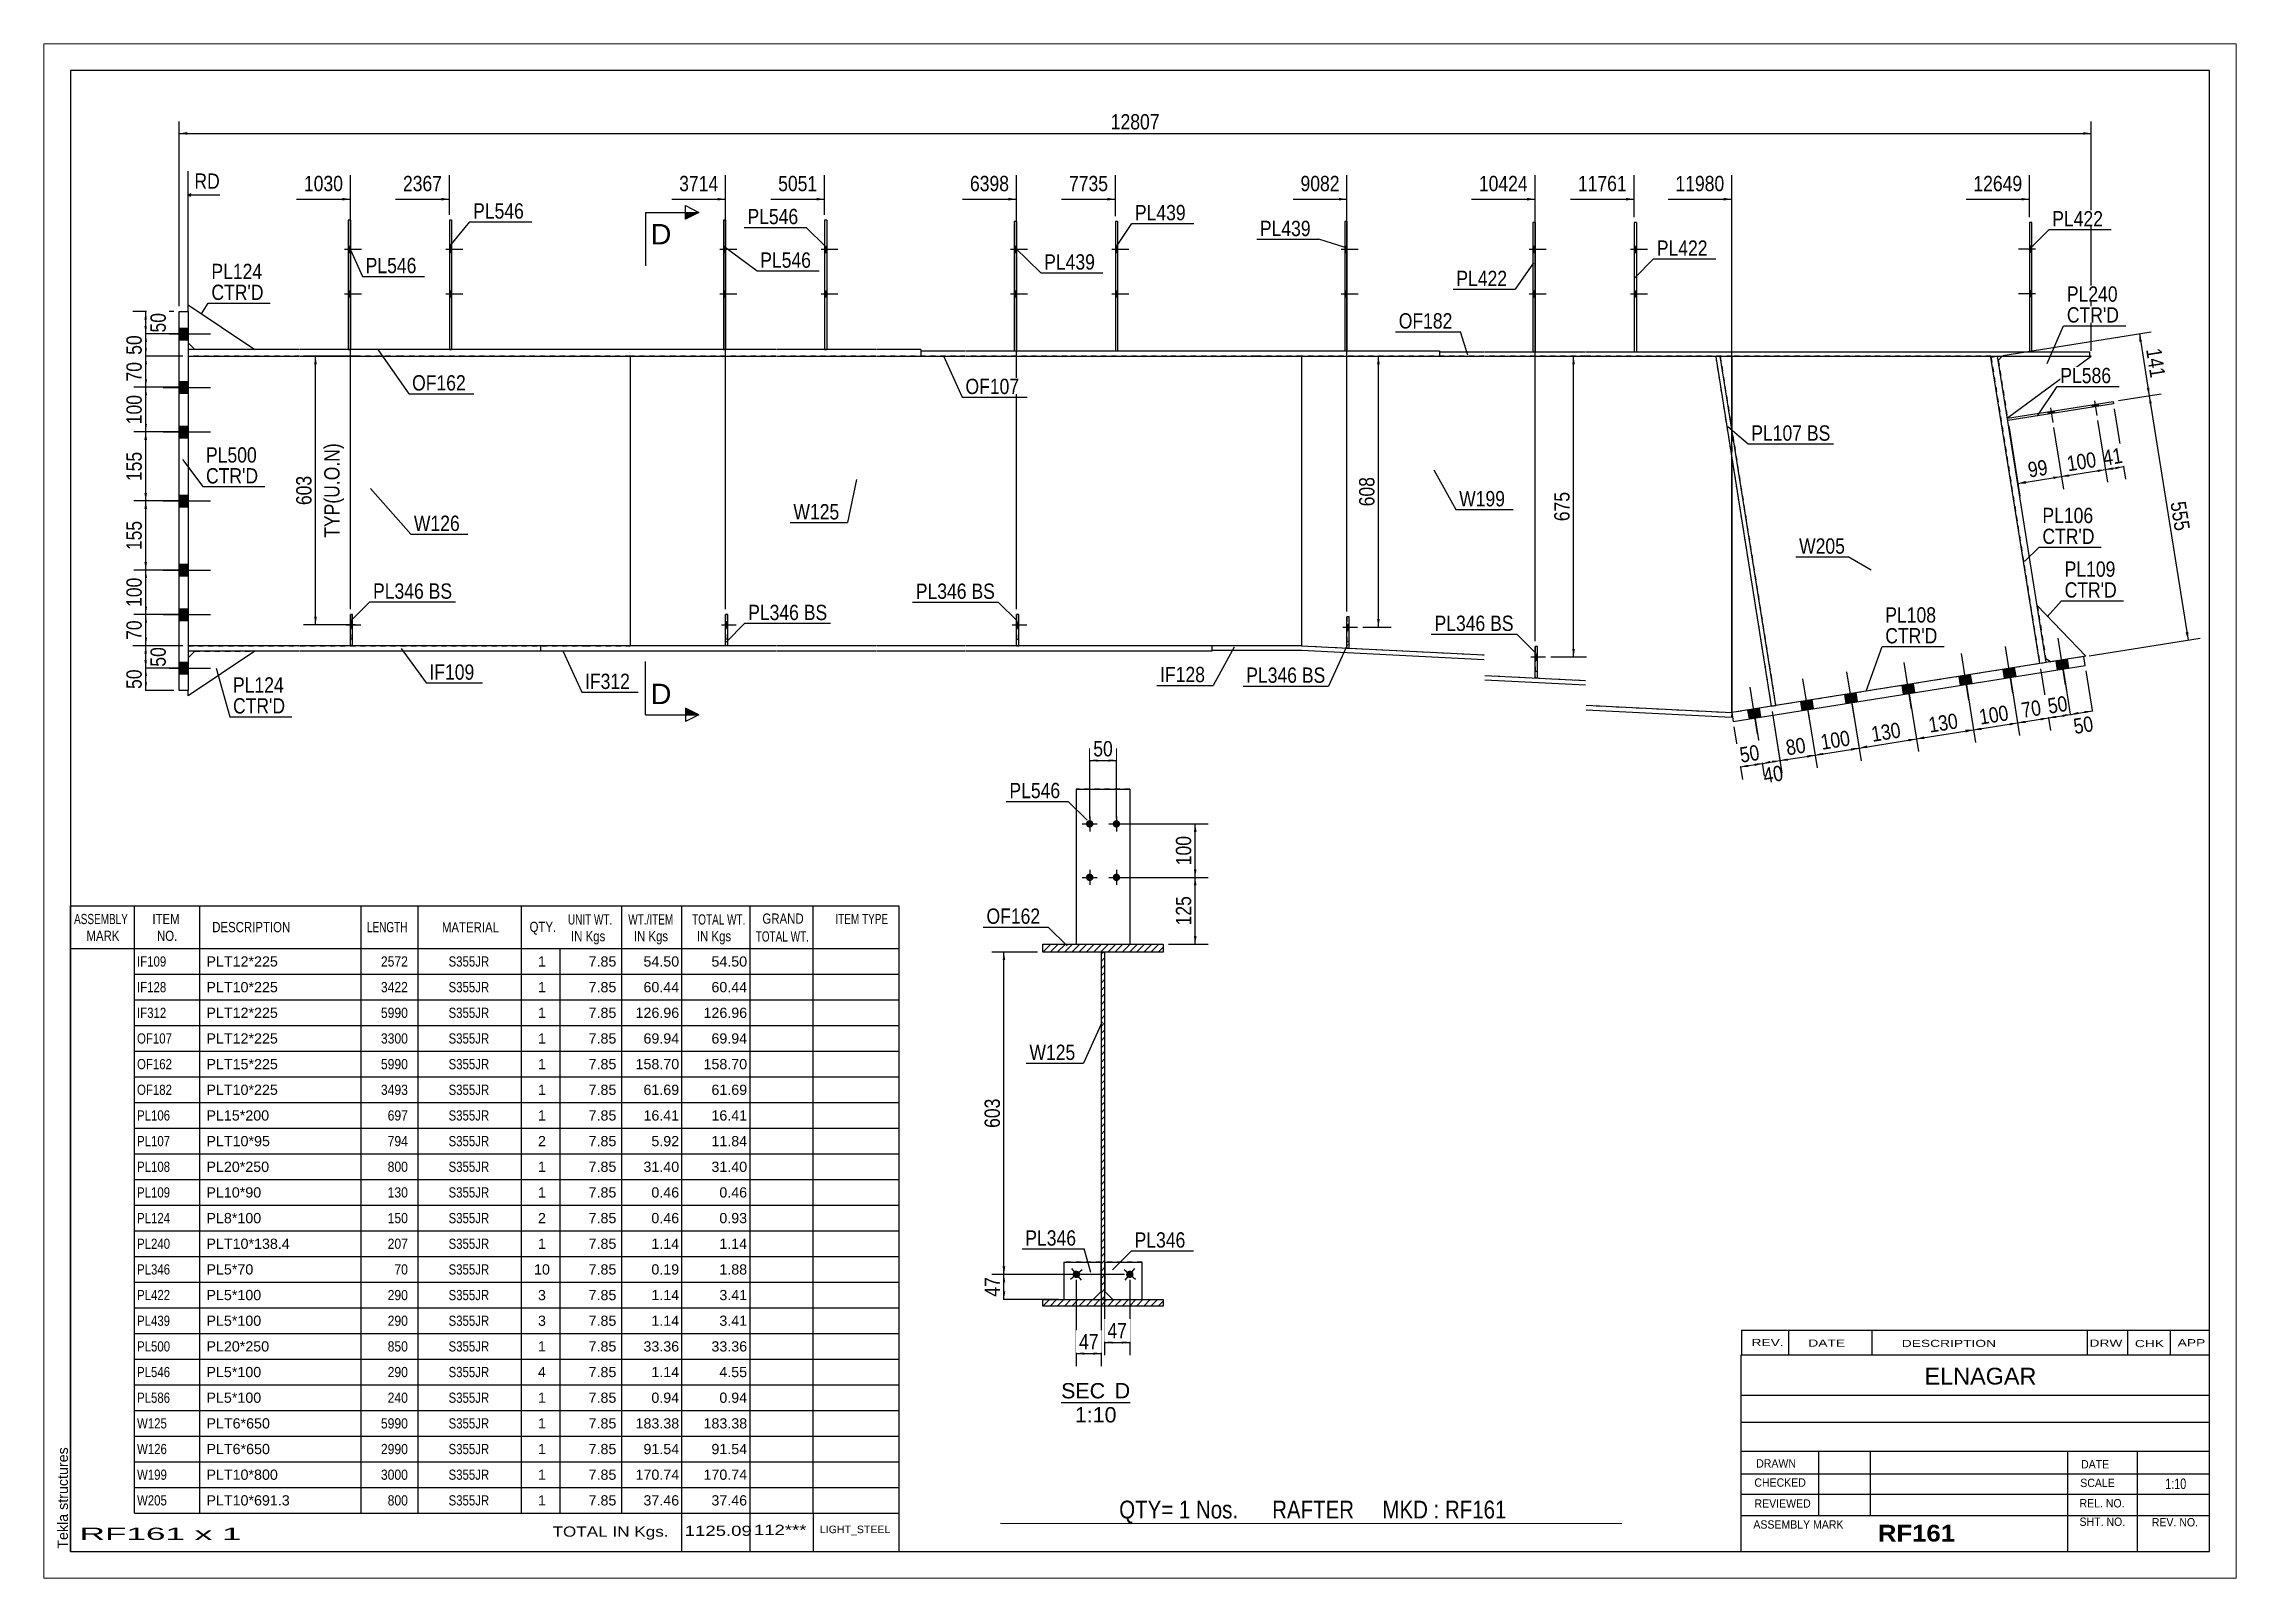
# Paper-space layout 'Layout1' of a CAD drawing. Header units: millimetres. Extents: x 0 to 410, y 0 to 287.
# The model-space entities are those that its viewports show. They can reach past a viewport. Long polylines and large blocks are cut down to what shows.
import ezdxf

# ---------------------------------------------------------------- set-up
doc = ezdxf.new("R2010")
doc.units = ezdxf.units.MM
doc.linetypes.add('DXK_LINE_DOT1', pattern=[1.8814, 0.9407, -0.9407])
doc.linetypes.add('DXK_LINE_DOT2', pattern=[3.9198, 1.9599, -1.9599])
doc.layers.add('Viewport layer', color=7, linetype='Continuous', plot=False)
doc.styles.add('Arial', font='ARIAL.TTF', dxfattribs={"height": 0.2})
doc.styles.add('Arial Bold', font='ARIALBD.TTF', dxfattribs={"height": 0.2})
doc.styles.add('Arial Narrow', font='ARIALN.TTF', dxfattribs={"height": 0.2})

# ---------------------------------------------------------------- blocks, each defined once
blk = doc.blocks.new('Unknown-624476640-1210')
at = {"color": 5, "linetype": 'Continuous'}
for p, q in [((-620.31, 86.76), (-1020.31, 86.76)), ((-1020.31, 86.76), (-1020.31, -190.24)), ((-620.31, -190.24), (-620.31, 86.76)), ((-1020.31, -190.24), (-620.31, -190.24))]:
    blk.add_line(p, q, dxfattribs=at)
at = {"color": 174, "linetype": 'Continuous', "style": 'Arial'}
blk.add_text('Tekla structures', height=1.9102, rotation=90, dxfattribs=at).set_placement((-1020.81, -189.74))
blk = doc.blocks.new('Unknown-624476640-12 - 1257')
at = {"color": 1, "linetype": 'Continuous'}
blk.add_line((-835.06, -162.36), (-822.15, -162.36), dxfattribs=at)
at = {"color": 0, "linetype": 'Continuous'}
blk.add_wipeout([(-826.84, -161.61), (-826.84, -158.61), (-835.06, -158.61), (-835.06, -161.61)], dxfattribs=at)
blk.add_wipeout([(-822.15, -161.61), (-822.15, -158.61), (-825.04, -158.61), (-825.04, -161.61)], dxfattribs=at)
blk.add_wipeout([(-824.71, -166.11), (-824.71, -163.11), (-832.49, -163.11), (-832.49, -166.11)], dxfattribs=at)
at = {"color": 136, "linetype": 'Continuous', "style": 'Arial'}
for s, height, p in [('SEC', 2.865, (-835.06, -161.61)), ('D', 2.87, (-825.04, -161.61)), ('1:10', 2.865, (-832.49, -166.11))]:
    blk.add_text(s, height=height, dxfattribs=at).set_placement(p)
blk = doc.blocks.new('Part-624476640-2227 - 1640')
at = {"color": 7, "linetype": 'DXK_LINE_DOT1'}
for p, q in [((-781.6, -15.44), (-781.6, -21.26)), ((-781.18, -15.44), (-781.6, -15.44)), ((-781.18, -21.27), (-781.18, -15.44)), ((-781.38, -21.27), (-781.18, -21.27))]:
    blk.add_line(p, q, dxfattribs=at)
blk = doc.blocks.new('Part-624476640-2053 - 1640')
at = {"color": 2, "linetype": 'Continuous'}
for p, q in [((-824.49, 58.5), (-824.9, 58.5)), ((-824.9, 58.5), (-824.9, 34.33)), ((-824.49, 58.5), (-824.49, 34.33))]:
    blk.add_line(p, q, dxfattribs=at)
at = {"color": 7, "linetype": 'DXK_LINE_DOT1'}
blk.add_line((-824.9, 34.33), (-824.49, 34.33), dxfattribs=at)
blk = doc.blocks.new('Part-624476640-1663 - 1640')
at = {"color": 2, "linetype": 'Continuous'}
for p, q in [((-764.27, 34.17), (-755.93, 34.17)), ((-764.27, 34.17), (-764.27, 33.33)), ((-764.27, 33.33), (-755.93, 33.33)), ((-755.83, 34.17), (-737, 34.17)), ((-755.83, 33.33), (-737, 33.33)), ((-736.9, 34.17), (-642.76, 34.17)), ((-736.9, 33.33), (-642.76, 33.33)), ((-642.76, 34.17), (-642.76, 33.33))]:
    blk.add_line(p, q, dxfattribs=at)
blk = doc.blocks.new('Part-624476640-2063 - 1640')
at = {"color": 2, "linetype": 'Continuous'}
for p, q in [((-949.05, 58.75), (-949.47, 58.75)), ((-949.47, 58.75), (-949.47, 34.58)), ((-949.05, 58.75), (-949.05, 34.58))]:
    blk.add_line(p, q, dxfattribs=at)
at = {"color": 7, "linetype": 'DXK_LINE_DOT1'}
blk.add_line((-949.47, 34.58), (-949.05, 34.58), dxfattribs=at)
blk = doc.blocks.new('Part-624476640-1685 - 1640')
at = {"color": 2, "linetype": 'Continuous'}
for p, q in [((-861.27, 34.33), (-852.94, 34.33)), ((-861.27, 34.33), (-861.27, 33.33)), ((-861.27, 33.33), (-852.94, 33.33)), ((-852.84, 34.33), (-834, 34.33)), ((-852.84, 33.33), (-834, 33.33)), ((-833.9, 34.33), (-815.32, 34.33)), ((-833.9, 33.33), (-815.32, 33.33)), ((-815.22, 34.33), (-798.55, 34.33)), ((-815.22, 33.33), (-798.55, 33.33)), ((-798.45, 34.33), (-764.27, 34.33)), ((-798.45, 33.33), (-764.27, 33.33)), ((-764.27, 34.33), (-764.27, 33.33))]:
    blk.add_line(p, q, dxfattribs=at)
blk = doc.blocks.new('Part-624476640-1690 - 1640')
at = {"color": 2, "linetype": 'Continuous'}
for p, q in [((-977.5, 34.58), (-998.33, 34.58)), ((-998.33, 33.33), (-977.5, 33.33)), ((-958.57, 34.58), (-977.4, 34.58)), ((-977.4, 33.33), (-958.57, 33.33)), ((-924.09, 34.58), (-958.47, 34.58)), ((-958.47, 33.33), (-924.09, 33.33)), ((-907.32, 34.58), (-923.99, 34.58)), ((-923.99, 33.33), (-907.32, 33.33)), ((-888.39, 34.58), (-907.22, 34.58)), ((-907.22, 33.33), (-888.39, 33.33)), ((-869.7, 34.58), (-888.29, 34.58)), ((-888.29, 33.33), (-869.7, 33.33)), ((-861.27, 34.58), (-869.6, 34.58)), ((-869.6, 33.33), (-861.27, 33.33)), ((-861.27, 34.58), (-861.27, 33.33))]:
    blk.add_line(p, q, dxfattribs=at)
at = {"color": 7, "linetype": 'DXK_LINE_DOT1'}
blk.add_line((-998.33, 34.58), (-998.33, 33.33), dxfattribs=at)
blk = doc.blocks.new('Part-624476640-2114 - 1640')
at = {"color": 2, "linetype": 'Continuous'}
for p, q in [((-1000, 41.67), (-998.33, 41.67)), ((-1000, -29.17), (-1000, 41.67)), ((-998.33, 41.67), (-998.33, -29.17)), ((-998.33, -29.17), (-1000, -29.17))]:
    blk.add_line(p, q, dxfattribs=at)
blk = doc.blocks.new('Part-624476640-1712 - 1640')
at = {"color": 2, "linetype": 'Continuous'}
for p, q in [((-790.1, 33.33), (-790.1, -20.83)), ((-709.65, 19.73), (-709.65, 33.33)), ((-709.65, 14.42), (-709.65, -33.33))]:
    blk.add_line(p, q, dxfattribs=at)
at = {"color": 7, "linetype": 'DXK_LINE_DOT1'}
for p, q in [((-755.93, 33.33), (-790.1, 33.33)), ((-737, 33.33), (-755.83, 33.33)), ((-709.65, 33.33), (-736.9, 33.33)), ((-709.65, 33.33), (-709.65, 14.42)), ((-790.1, -20.83), (-755.93, -22.54)), ((-755.83, -26.38), (-737, -27.32)), ((-736.9, -31.97), (-709.65, -33.33))]:
    blk.add_line(p, q, dxfattribs=at)
blk = doc.blocks.new('Part-624476640-2026 - 1640')
at = {"color": 2, "linetype": 'Continuous'}
for p, q in [((-653.52, 58.33), (-653.94, 58.33)), ((-653.94, 58.33), (-653.94, 34.17)), ((-653.52, 34.17), (-653.52, 58.33))]:
    blk.add_line(p, q, dxfattribs=at)
at = {"color": 7, "linetype": 'DXK_LINE_DOT1'}
blk.add_line((-653.94, 34.17), (-653.52, 34.17), dxfattribs=at)
blk = doc.blocks.new('Part-624476640-1902 - 1640')
at = {"color": 7, "linetype": 'DXK_LINE_DOT1'}
for p, q in [((-711.82, 33.33), (-712.64, 33.2)), ((-712.64, 33.2), (-702.25, -32.16)), ((-711.82, 33.33), (-701.42, -32.02))]:
    blk.add_line(p, q, dxfattribs=at)
blk = doc.blocks.new('Part-624476640-1717 - 1640')
at = {"color": 2, "linetype": 'Continuous'}
blk.add_line((-915.65, 33.33), (-915.65, -20.83), dxfattribs=at)
at = {"color": 7, "linetype": 'DXK_LINE_DOT1'}
for p, q in [((-907.32, 33.33), (-915.65, 33.33)), ((-888.39, 33.33), (-907.22, 33.33)), ((-869.7, 33.33), (-888.29, 33.33)), ((-852.94, 33.33), (-869.6, 33.33)), ((-834, 33.33), (-852.84, 33.33)), ((-815.32, 33.33), (-833.9, 33.33)), ((-798.55, 33.33), (-815.22, 33.33)), ((-790.1, 33.33), (-798.45, 33.33)), ((-790.1, 33.33), (-790.1, -20.83)), ((-907.32, -20.83), (-915.65, -20.83)), ((-888.39, -20.83), (-907.22, -20.83)), ((-869.7, -20.83), (-888.29, -20.83)), ((-852.94, -20.83), (-869.6, -20.83)), ((-834, -20.83), (-852.84, -20.83)), ((-815.32, -20.83), (-833.9, -20.83)), ((-798.55, -20.83), (-815.22, -20.83)), ((-790.1, -20.83), (-798.45, -20.83))]:
    blk.add_line(p, q, dxfattribs=at)
blk = doc.blocks.new('Part-624476640-2237 - 1640')
at = {"color": 2, "linetype": 'Continuous'}
for p, q in [((-843.42, -20.83), (-843.42, -15)), ((-843, -15), (-843.42, -15)), ((-843, -20.83), (-843, -15))]:
    blk.add_line(p, q, dxfattribs=at)
at = {"color": 7, "linetype": 'DXK_LINE_DOT1'}
for p, q in [((-843.42, -19.58), (-843, -19.58)), ((-843.42, -20.83), (-843, -20.83))]:
    blk.add_line(p, q, dxfattribs=at)
blk = doc.blocks.new('Part-624476640-2217 - 1640')
at = {"color": 2, "linetype": 'Continuous'}
for p, q in [((-781.6, 58.5), (-782.01, 58.5)), ((-782.01, 58.5), (-782.01, 34.33)), ((-781.6, 58.5), (-781.6, 34.33))]:
    blk.add_line(p, q, dxfattribs=at)
at = {"color": 7, "linetype": 'DXK_LINE_DOT1'}
blk.add_line((-782.01, 34.33), (-781.6, 34.33), dxfattribs=at)
blk = doc.blocks.new('Part-624476640-1739 - 1640')
at = {"color": 7, "linetype": 'DXK_LINE_DOT1'}
for p, q in [((-977.5, 33.33), (-998.33, 33.33)), ((-998.33, 33.33), (-998.33, -20.83)), ((-958.57, 33.33), (-977.4, 33.33)), ((-924.09, 33.33), (-958.47, 33.33)), ((-915.65, 33.33), (-923.99, 33.33)), ((-998.33, -20.83), (-977.5, -20.83)), ((-977.4, -20.83), (-958.57, -20.83)), ((-958.47, -20.83), (-924.09, -20.83)), ((-923.99, -20.83), (-915.65, -20.83))]:
    blk.add_line(p, q, dxfattribs=at)
at = {"color": 2, "linetype": 'Continuous'}
blk.add_line((-915.65, 33.33), (-915.65, -20.83), dxfattribs=at)
blk = doc.blocks.new('Part-624476640-1761 - 1640')
at = {"color": 2, "linetype": 'Continuous'}
for p, q in [((-924.09, -20.83), (-932.42, -20.83)), ((-932.42, -20.83), (-932.42, -21.83)), ((-924.09, -21.83), (-932.42, -21.83)), ((-907.32, -20.83), (-923.99, -20.83)), ((-907.32, -21.83), (-923.99, -21.83)), ((-888.39, -20.83), (-907.22, -20.83)), ((-888.39, -21.83), (-907.22, -21.83)), ((-869.7, -20.83), (-888.29, -20.83)), ((-869.7, -21.83), (-888.29, -21.83)), ((-852.94, -20.83), (-869.6, -20.83)), ((-852.94, -21.83), (-869.6, -21.83)), ((-834, -20.83), (-852.84, -20.83)), ((-834, -21.83), (-852.84, -21.83)), ((-815.32, -20.83), (-833.9, -20.83)), ((-815.32, -21.83), (-833.9, -21.83)), ((-806.89, -20.83), (-815.22, -20.83)), ((-806.89, -21.83), (-815.22, -21.83)), ((-806.89, -20.83), (-806.89, -21.83))]:
    blk.add_line(p, q, dxfattribs=at)
blk = doc.blocks.new('Part-624476640-1960 - 1640')
at = {"color": 2, "linetype": 'Continuous'}
for p, q in [((-643.81, -22.86), (-709.65, -33.33)), ((-709.39, -34.98), (-643.55, -24.51)), ((-643.55, -24.51), (-643.81, -22.86)), ((-709.65, -33.33), (-709.39, -34.98))]:
    blk.add_line(p, q, dxfattribs=at)
blk = doc.blocks.new('Part-624476640-1783 - 1640')
at = {"color": 2, "linetype": 'Continuous'}
for p, q in [((-798.55, -20.83), (-806.89, -20.83)), ((-806.89, -20.83), (-806.89, -21.67)), ((-806.89, -21.67), (-798.55, -21.67)), ((-790.1, -20.83), (-798.45, -20.83)), ((-798.45, -21.67), (-790.12, -21.67)), ((-790.12, -21.67), (-755.93, -23.38)), ((-790.1, -20.83), (-755.93, -22.54)), ((-755.83, -26.38), (-737, -27.32)), ((-755.83, -27.21), (-737, -28.16)), ((-736.9, -31.97), (-709.65, -33.33)), ((-736.9, -32.81), (-709.7, -34.17)), ((-709.65, -33.33), (-709.7, -34.17))]:
    blk.add_line(p, q, dxfattribs=at)
blk = doc.blocks.new('Part-624476640-1805 - 1640')
at = {"color": 2, "linetype": 'Continuous'}
for p, q in [((-977.5, -20.83), (-998.33, -20.83)), ((-977.5, -21.83), (-998.33, -21.83)), ((-958.57, -20.83), (-977.4, -20.83)), ((-958.57, -21.83), (-977.4, -21.83)), ((-932.42, -20.83), (-958.47, -20.83)), ((-932.42, -21.83), (-958.47, -21.83)), ((-932.42, -20.83), (-932.42, -21.83))]:
    blk.add_line(p, q, dxfattribs=at)
blk = doc.blocks.new('Part-624476640-1858 - 1640')
at = {"color": 2, "linetype": 'Continuous'}
for p, q in [((-661.16, 33.17), (-660.13, 33.33)), ((-652.04, -24.17), (-661.16, 33.17)), ((-650.81, -23.98), (-659.92, 33.33))]:
    blk.add_line(p, q, dxfattribs=at)
at = {"color": 7, "linetype": 'DXK_LINE_DOT1'}
for p, q in [((-660.13, 33.33), (-659.93, 33.37)), ((-659.93, 33.37), (-659.92, 33.33)), ((-650.81, -23.98), (-652.04, -24.17))]:
    blk.add_line(p, q, dxfattribs=at)
blk = doc.blocks.new('Part-624476640-1880 - 1640')
at = {"color": 2, "linetype": 'Continuous'}
for p, q in [((-711.82, 33.33), (-712.64, 33.2)), ((-712.64, 33.2), (-702.25, -32.16)), ((-701.42, -32.02), (-711.82, 33.33))]:
    blk.add_line(p, q, dxfattribs=at)
at = {"color": 7, "linetype": 'DXK_LINE_DOT1'}
blk.add_line((-702.25, -32.16), (-701.42, -32.02), dxfattribs=at)
blk = doc.blocks.new('Part-624476640-1931 - 1640')
at = {"color": 2, "linetype": 'Continuous'}
for p, q in [((-659.79, 32.51), (-659.09, 33.33)), ((-658.09, 21.81), (-642.42, 33.33)), ((-642.42, 33.33), (-642.76, 33.33))]:
    blk.add_line(p, q, dxfattribs=at)
at = {"color": 7, "linetype": 'DXK_LINE_DOT1'}
for p, q in [((-659.09, 33.33), (-642.76, 33.33)), ((-659.79, 32.51), (-658.09, 21.81))]:
    blk.add_line(p, q, dxfattribs=at)
blk = doc.blocks.new('Part-624476640-1989 - 1640')
at = {"color": 2, "linetype": 'Continuous'}
for p, q in [((-643.4, -22.8), (-652.51, -13.28)), ((-650.94, -23.15), (-649.99, -23.85)), ((-643.4, -22.8), (-643.81, -22.86))]:
    blk.add_line(p, q, dxfattribs=at)
at = {"color": 7, "linetype": 'DXK_LINE_DOT1'}
for p, q in [((-652.51, -13.28), (-650.94, -23.15)), ((-643.81, -22.86), (-649.99, -23.85))]:
    blk.add_line(p, q, dxfattribs=at)
blk = doc.blocks.new('Part-624476640-2011 - 1640')
at = {"color": 2, "linetype": 'Continuous'}
for p, q in [((-746.42, 58.33), (-746.83, 58.33)), ((-746.83, 58.33), (-746.83, 34.17)), ((-746.42, 58.33), (-746.42, 34.17))]:
    blk.add_line(p, q, dxfattribs=at)
at = {"color": 7, "linetype": 'DXK_LINE_DOT1'}
blk.add_line((-746.83, 34.17), (-746.42, 34.17), dxfattribs=at)
blk = doc.blocks.new('Part-624476640-2016 - 1640')
at = {"color": 2, "linetype": 'Continuous'}
for p, q in [((-897.8, 58.75), (-898.22, 58.75)), ((-898.22, 58.75), (-898.22, 34.58)), ((-897.8, 58.75), (-897.8, 34.58))]:
    blk.add_line(p, q, dxfattribs=at)
at = {"color": 7, "linetype": 'DXK_LINE_DOT1'}
blk.add_line((-898.22, 34.58), (-897.8, 34.58), dxfattribs=at)
blk = doc.blocks.new('Part-624476640-2192 - 1640')
at = {"color": 7, "linetype": 'DXK_LINE_DOT1'}
for p, q in [((-967.98, -14.97), (-967.98, -20.81)), ((-967.57, -14.97), (-967.98, -14.97)), ((-967.57, -20.81), (-967.57, -14.97)), ((-967.98, -20.81), (-967.57, -20.81))]:
    blk.add_line(p, q, dxfattribs=at)
blk = doc.blocks.new('Bolt-624476640-2256 - 1640')
at = {"linetype": 'Continuous'}
for points in [[(-949.05, 52.75), (-949.05, 53.91), (-949.47, 53.91), (-949.47, 52.75)], [(-949.05, 52.75), (-949.05, 53.91), (-949.47, 53.91), (-949.47, 52.75)], [(-949.05, 44.41), (-949.05, 45.58), (-949.47, 45.58), (-949.47, 44.41)], [(-949.05, 44.41), (-949.05, 45.58), (-949.47, 45.58), (-949.47, 44.41)]]:
    blk.add_hatch(color=3, dxfattribs=at).paths.add_polyline_path(points)
at = {"color": 3, "linetype": 'Continuous'}
for p, q in [((-950.13, 53.33), (-946.97, 53.33)), ((-950.13, 53.33), (-946.97, 53.33)), ((-949.47, 53.91), (-949.05, 53.91)), ((-949.47, 53.91), (-949.05, 53.91)), ((-949.47, 52.75), (-949.05, 52.75)), ((-949.47, 52.75), (-949.05, 52.75)), ((-949.47, 45.58), (-949.05, 45.58)), ((-949.47, 45.58), (-949.05, 45.58)), ((-950.13, 45), (-946.97, 45)), ((-950.13, 45), (-946.97, 45)), ((-949.47, 44.41), (-949.05, 44.41)), ((-949.47, 44.41), (-949.05, 44.41))]:
    blk.add_line(p, q, dxfattribs=at)
blk = doc.blocks.new('Part-624476640-2021 - 1640')
at = {"color": 2, "linetype": 'Continuous'}
for p, q in [((-967.98, 58.75), (-968.4, 58.75)), ((-968.4, 58.75), (-968.4, 34.58)), ((-967.98, 58.75), (-967.98, 34.58))]:
    blk.add_line(p, q, dxfattribs=at)
at = {"color": 7, "linetype": 'DXK_LINE_DOT1'}
blk.add_line((-968.4, 34.58), (-967.98, 34.58), dxfattribs=at)
blk = doc.blocks.new('Part-624476640-2222 - 1640')
at = {"color": 2, "linetype": 'Continuous'}
for p, q in [((-781.6, -21.26), (-781.6, -15.44)), ((-781.18, -15.44), (-781.6, -15.44)), ((-781.18, -21.27), (-781.18, -15.44)), ((-781.38, -21.27), (-781.18, -21.27))]:
    blk.add_line(p, q, dxfattribs=at)
at = {"color": 7, "linetype": 'DXK_LINE_DOT1'}
for p, q in [((-781.6, -20.02), (-781.18, -20.02)), ((-781.6, -21.27), (-781.6, -21.26)), ((-781.6, -21.27), (-781.38, -21.27))]:
    blk.add_line(p, q, dxfattribs=at)
blk = doc.blocks.new('Part-624476640-2031 - 1640')
at = {"color": 2, "linetype": 'Continuous'}
for p, q in [((-727.48, 58.33), (-727.9, 58.33)), ((-727.9, 58.33), (-727.9, 34.17)), ((-727.48, 58.33), (-727.48, 34.17))]:
    blk.add_line(p, q, dxfattribs=at)
at = {"color": 7, "linetype": 'DXK_LINE_DOT1'}
blk.add_line((-727.9, 34.17), (-727.48, 34.17), dxfattribs=at)
blk = doc.blocks.new('Part-624476640-2058 - 1640')
at = {"color": 2, "linetype": 'Continuous'}
for p, q in [((-878.87, 58.75), (-879.29, 58.75)), ((-879.29, 58.75), (-879.29, 34.58)), ((-878.87, 58.75), (-878.87, 34.58))]:
    blk.add_line(p, q, dxfattribs=at)
at = {"color": 7, "linetype": 'DXK_LINE_DOT1'}
blk.add_line((-879.29, 34.58), (-878.87, 34.58), dxfattribs=at)
blk = doc.blocks.new('Part-624476640-2085 - 1640')
at = {"color": 2, "linetype": 'Continuous'}
for p, q in [((-658.08, 21.72), (-638.32, 24.86)), ((-638.32, 24.86), (-638.26, 24.45)), ((-638.26, 24.45), (-658.01, 21.31))]:
    blk.add_line(p, q, dxfattribs=at)
at = {"color": 7, "linetype": 'DXK_LINE_DOT1'}
blk.add_line((-658.01, 21.31), (-658.08, 21.72), dxfattribs=at)
blk = doc.blocks.new('Part-624476640-2207 - 1640')
at = {"color": 2, "linetype": 'Continuous'}
for p, q in [((-746.42, -26.84), (-746.42, -21)), ((-746, -21), (-746.42, -21)), ((-746, -26.84), (-746, -21)), ((-746.42, -26.84), (-746, -26.84))]:
    blk.add_line(p, q, dxfattribs=at)
at = {"color": 7, "linetype": 'DXK_LINE_DOT1'}
blk.add_line((-746.42, -25.59), (-746, -25.59), dxfattribs=at)
blk = doc.blocks.new('Part-624476640-2143 - 1640')
at = {"color": 2, "linetype": 'Continuous'}
for p, q in [((-998.33, 41.67), (-998.33, 42.92)), ((-998.33, 42.92), (-985.83, 34.58)), ((-998.33, 35.83), (-997.08, 34.58))]:
    blk.add_line(p, q, dxfattribs=at)
at = {"color": 7, "linetype": 'DXK_LINE_DOT1'}
for p, q in [((-998.33, 41.67), (-998.33, 35.83)), ((-985.83, 34.58), (-997.08, 34.58))]:
    blk.add_line(p, q, dxfattribs=at)
blk = doc.blocks.new('Part-624476640-2212 - 1640')
at = {"color": 7, "linetype": 'DXK_LINE_DOT1'}
for p, q in [((-746.42, -21), (-746.42, -26.84)), ((-746, -21), (-746.42, -21)), ((-746, -26.84), (-746, -21)), ((-746.42, -26.84), (-746, -26.84))]:
    blk.add_line(p, q, dxfattribs=at)
blk = doc.blocks.new('Part-624476640-2148 - 1640')
at = {"color": 2, "linetype": 'Continuous'}
for p, q in [((-985.83, -21.83), (-998.33, -30.17)), ((-997.08, -21.83), (-998.33, -23.08)), ((-998.33, -30.17), (-998.33, -29.17))]:
    blk.add_line(p, q, dxfattribs=at)
at = {"color": 7, "linetype": 'DXK_LINE_DOT1'}
blk.add_line((-997.08, -21.83), (-985.83, -21.83), dxfattribs=at)
blk = doc.blocks.new('Part-624476640-2170 - 1640')
at = {"color": 2, "linetype": 'Continuous'}
for p, q in [((-967.98, -20.81), (-967.98, -14.97)), ((-967.57, -14.97), (-967.98, -14.97)), ((-967.57, -20.81), (-967.57, -14.97)), ((-967.98, -20.81), (-967.57, -20.81))]:
    blk.add_line(p, q, dxfattribs=at)
at = {"color": 7, "linetype": 'DXK_LINE_DOT1'}
blk.add_line((-967.98, -19.56), (-967.57, -19.56), dxfattribs=at)
blk = doc.blocks.new('Part-624476640-2197 - 1640')
at = {"color": 2, "linetype": 'Continuous'}
for p, q in [((-897.8, -20.81), (-897.8, -14.97)), ((-897.39, -14.97), (-897.8, -14.97)), ((-897.39, -20.81), (-897.39, -14.97)), ((-897.8, -20.81), (-897.39, -20.81))]:
    blk.add_line(p, q, dxfattribs=at)
at = {"color": 7, "linetype": 'DXK_LINE_DOT1'}
blk.add_line((-897.8, -19.56), (-897.39, -19.56), dxfattribs=at)
blk = doc.blocks.new('Part-624476640-2202 - 1640')
at = {"color": 7, "linetype": 'DXK_LINE_DOT1'}
for p, q in [((-897.8, -14.97), (-897.8, -20.81)), ((-897.39, -14.97), (-897.8, -14.97)), ((-897.39, -20.81), (-897.39, -14.97)), ((-897.8, -20.81), (-897.39, -20.81))]:
    blk.add_line(p, q, dxfattribs=at)
blk = doc.blocks.new('Part-624476640-2232 - 1640')
at = {"color": 2, "linetype": 'Continuous'}
for p, q in [((-843.42, 58.5), (-843.84, 58.5)), ((-843.84, 58.5), (-843.84, 34.33)), ((-843.42, 58.5), (-843.42, 34.33))]:
    blk.add_line(p, q, dxfattribs=at)
at = {"color": 7, "linetype": 'DXK_LINE_DOT1'}
blk.add_line((-843.84, 34.33), (-843.42, 34.33), dxfattribs=at)
blk = doc.blocks.new('Part-624476640-2242 - 1640')
at = {"color": 7, "linetype": 'DXK_LINE_DOT1'}
for p, q in [((-843.42, -15), (-843.42, -20.83)), ((-843, -15), (-843.42, -15)), ((-843, -20.83), (-843, -15))]:
    blk.add_line(p, q, dxfattribs=at)
blk = doc.blocks.new('Part-624476640-2247 - 1640')
at = {"color": 2, "linetype": 'Continuous'}
for p, q in [((-709.65, 33.33), (-709.65, 19.73)), ((-661.16, 33.17), (-661.19, 33.33)), ((-709.65, -33.33), (-709.65, 14.42))]:
    blk.add_line(p, q, dxfattribs=at)
at = {"color": 7, "linetype": 'DXK_LINE_DOT1'}
for p, q in [((-661.19, 33.33), (-709.65, 33.33)), ((-661.16, 33.17), (-652.04, -24.17)), ((-652.04, -24.17), (-701.42, -32.02)), ((-702.25, -32.16), (-709.65, -33.33))]:
    blk.add_line(p, q, dxfattribs=at)
blk = doc.blocks.new('Bolt-624476640-2248 - 1640')
at = {"linetype": 'Continuous'}
for points in [[(-646.86, -23.35), (-649, -23.69), (-648.74, -25.33), (-646.6, -24.99)], [(-646.86, -23.35), (-649, -23.69), (-648.74, -25.33), (-646.6, -24.99)], [(-675.66, -27.93), (-677.8, -28.27), (-677.54, -29.91), (-675.4, -29.57)], [(-675.66, -27.93), (-677.8, -28.27), (-677.54, -29.91), (-675.4, -29.57)], [(-664.97, -26.23), (-667.1, -26.57), (-666.84, -28.21), (-664.7, -27.87)], [(-664.97, -26.23), (-667.1, -26.57), (-666.84, -28.21), (-664.7, -27.87)], [(-656.74, -24.92), (-658.87, -25.26), (-658.61, -26.9), (-656.47, -26.56)], [(-656.74, -24.92), (-658.87, -25.26), (-658.61, -26.9), (-656.47, -26.56)], [(-704.47, -32.51), (-706.61, -32.85), (-706.35, -34.5), (-704.21, -34.15)], [(-704.47, -32.51), (-706.61, -32.85), (-706.35, -34.5), (-704.21, -34.15)], [(-694.59, -30.94), (-696.73, -31.28), (-696.47, -32.92), (-694.33, -32.58)], [(-694.59, -30.94), (-696.73, -31.28), (-696.47, -32.92), (-694.33, -32.58)], [(-686.36, -29.63), (-688.5, -29.97), (-688.24, -31.62), (-686.1, -31.28)], [(-686.36, -29.63), (-688.5, -29.97), (-688.24, -31.62), (-686.1, -31.28)]]:
    blk.add_hatch(color=3, dxfattribs=at).paths.add_polyline_path(points)
at = {"color": 3, "linetype": 'Continuous'}
for p, q in [((-647.2, -28.12), (-648.58, -19.4)), ((-647.2, -28.12), (-648.58, -19.4)), ((-676, -32.7), (-677.39, -23.98)), ((-676, -32.7), (-677.39, -23.98)), ((-665.3, -31), (-666.69, -22.28)), ((-665.3, -31), (-666.69, -22.28)), ((-657.07, -29.69), (-658.46, -20.97)), ((-657.07, -29.69), (-658.46, -20.97)), ((-648.74, -25.33), (-649, -23.69)), ((-648.74, -25.33), (-649, -23.69)), ((-646.6, -24.99), (-646.86, -23.35)), ((-646.6, -24.99), (-646.86, -23.35)), ((-704.81, -37.28), (-706.19, -28.56)), ((-704.81, -37.28), (-706.19, -28.56)), ((-694.93, -35.71), (-696.32, -26.99)), ((-694.93, -35.71), (-696.32, -26.99)), ((-686.7, -34.4), (-688.09, -25.68)), ((-686.7, -34.4), (-688.09, -25.68)), ((-677.54, -29.91), (-677.8, -28.27)), ((-677.54, -29.91), (-677.8, -28.27)), ((-675.4, -29.57), (-675.66, -27.93)), ((-675.4, -29.57), (-675.66, -27.93)), ((-666.84, -28.21), (-667.1, -26.57)), ((-666.84, -28.21), (-667.1, -26.57)), ((-664.7, -27.87), (-664.97, -26.23)), ((-664.7, -27.87), (-664.97, -26.23)), ((-658.61, -26.9), (-658.87, -25.26)), ((-658.61, -26.9), (-658.87, -25.26)), ((-656.47, -26.56), (-656.74, -24.92)), ((-656.47, -26.56), (-656.74, -24.92)), ((-704.21, -34.15), (-704.47, -32.51)), ((-704.21, -34.15), (-704.47, -32.51)), ((-696.47, -32.92), (-696.73, -31.28)), ((-696.47, -32.92), (-696.73, -31.28)), ((-694.33, -32.58), (-694.59, -30.94)), ((-694.33, -32.58), (-694.59, -30.94)), ((-688.24, -31.62), (-688.5, -29.97)), ((-688.24, -31.62), (-688.5, -29.97)), ((-686.1, -31.28), (-686.36, -29.63)), ((-686.1, -31.28), (-686.36, -29.63)), ((-706.35, -34.5), (-706.61, -32.85)), ((-706.35, -34.5), (-706.61, -32.85))]:
    blk.add_line(p, q, dxfattribs=at)
blk = doc.blocks.new('Bolt-624476640-2249 - 1640')
at = {"linetype": 'Continuous'}
for points in [[(-746.42, 52.75), (-746.42, 53.91), (-746.83, 53.91), (-746.83, 52.75)], [(-746.42, 52.75), (-746.42, 53.91), (-746.83, 53.91), (-746.83, 52.75)], [(-746.42, 44.41), (-746.42, 45.58), (-746.83, 45.58), (-746.83, 44.41)], [(-746.42, 44.41), (-746.42, 45.58), (-746.83, 45.58), (-746.83, 44.41)]]:
    blk.add_hatch(color=3, dxfattribs=at).paths.add_polyline_path(points)
at = {"color": 3, "linetype": 'Continuous'}
for p, q in [((-747.5, 53.33), (-744.33, 53.33)), ((-747.5, 53.33), (-744.33, 53.33)), ((-746.83, 53.91), (-746.42, 53.91)), ((-746.83, 53.91), (-746.42, 53.91)), ((-746.83, 52.75), (-746.42, 52.75)), ((-746.83, 52.75), (-746.42, 52.75)), ((-746.83, 45.58), (-746.42, 45.58)), ((-746.83, 45.58), (-746.42, 45.58)), ((-747.5, 45), (-744.33, 45)), ((-747.5, 45), (-744.33, 45)), ((-746.83, 44.41), (-746.42, 44.41)), ((-746.83, 44.41), (-746.42, 44.41))]:
    blk.add_line(p, q, dxfattribs=at)
blk = doc.blocks.new('Bolt-624476640-2250 - 1640')
at = {"linetype": 'Continuous'}
for points in [[(-897.8, 52.75), (-897.8, 53.91), (-898.22, 53.91), (-898.22, 52.75)], [(-897.8, 52.75), (-897.8, 53.91), (-898.22, 53.91), (-898.22, 52.75)], [(-897.8, 44.41), (-897.8, 45.58), (-898.22, 45.58), (-898.22, 44.41)], [(-897.8, 44.41), (-897.8, 45.58), (-898.22, 45.58), (-898.22, 44.41)]]:
    blk.add_hatch(color=3, dxfattribs=at).paths.add_polyline_path(points)
at = {"color": 3, "linetype": 'Continuous'}
for p, q in [((-898.89, 53.33), (-895.72, 53.33)), ((-898.89, 53.33), (-895.72, 53.33)), ((-898.22, 53.91), (-897.8, 53.91)), ((-898.22, 53.91), (-897.8, 53.91)), ((-898.22, 52.75), (-897.8, 52.75)), ((-898.22, 52.75), (-897.8, 52.75)), ((-898.22, 45.58), (-897.8, 45.58)), ((-898.22, 45.58), (-897.8, 45.58)), ((-898.89, 45), (-895.72, 45)), ((-898.89, 45), (-895.72, 45)), ((-898.22, 44.41), (-897.8, 44.41)), ((-898.22, 44.41), (-897.8, 44.41))]:
    blk.add_line(p, q, dxfattribs=at)
blk = doc.blocks.new('Bolt-624476640-2251 - 1640')
at = {"linetype": 'Continuous'}
for points in [[(-967.98, 52.75), (-967.98, 53.91), (-968.4, 53.91), (-968.4, 52.75)], [(-967.98, 52.75), (-967.98, 53.91), (-968.4, 53.91), (-968.4, 52.75)], [(-967.98, 44.41), (-967.98, 45.58), (-968.4, 45.58), (-968.4, 44.41)], [(-967.98, 44.41), (-967.98, 45.58), (-968.4, 45.58), (-968.4, 44.41)]]:
    blk.add_hatch(color=3, dxfattribs=at).paths.add_polyline_path(points)
at = {"color": 3, "linetype": 'Continuous'}
for p, q in [((-969.07, 53.33), (-965.9, 53.33)), ((-969.07, 53.33), (-965.9, 53.33)), ((-968.4, 53.91), (-967.98, 53.91)), ((-968.4, 53.91), (-967.98, 53.91)), ((-968.4, 52.75), (-967.98, 52.75)), ((-968.4, 52.75), (-967.98, 52.75)), ((-968.4, 45.58), (-967.98, 45.58)), ((-968.4, 45.58), (-967.98, 45.58)), ((-969.07, 45), (-965.9, 45)), ((-969.07, 45), (-965.9, 45)), ((-968.4, 44.41), (-967.98, 44.41)), ((-968.4, 44.41), (-967.98, 44.41))]:
    blk.add_line(p, q, dxfattribs=at)
blk = doc.blocks.new('Bolt-624476640-2253 - 1640')
at = {"linetype": 'Continuous'}
for points in [[(-727.48, 52.75), (-727.48, 53.91), (-727.9, 53.91), (-727.9, 52.75)], [(-727.48, 52.75), (-727.48, 53.91), (-727.9, 53.91), (-727.9, 52.75)], [(-727.48, 44.41), (-727.48, 45.58), (-727.9, 45.58), (-727.9, 44.41)], [(-727.48, 44.41), (-727.48, 45.58), (-727.9, 45.58), (-727.9, 44.41)]]:
    blk.add_hatch(color=3, dxfattribs=at).paths.add_polyline_path(points)
at = {"color": 3, "linetype": 'Continuous'}
for p, q in [((-728.57, 53.33), (-725.4, 53.33)), ((-728.57, 53.33), (-725.4, 53.33)), ((-727.9, 53.91), (-727.48, 53.91)), ((-727.9, 53.91), (-727.48, 53.91)), ((-727.9, 52.75), (-727.48, 52.75)), ((-727.9, 52.75), (-727.48, 52.75)), ((-727.9, 45.58), (-727.48, 45.58)), ((-727.9, 45.58), (-727.48, 45.58)), ((-728.57, 45), (-725.4, 45)), ((-728.57, 45), (-725.4, 45)), ((-727.9, 44.41), (-727.48, 44.41)), ((-727.9, 44.41), (-727.48, 44.41))]:
    blk.add_line(p, q, dxfattribs=at)
blk = doc.blocks.new('Bolt-624476640-2254 - 1640')
at = {"linetype": 'Continuous'}
for points in [[(-824.49, 52.75), (-824.49, 53.91), (-824.9, 53.91), (-824.9, 52.75)], [(-824.49, 52.75), (-824.49, 53.91), (-824.9, 53.91), (-824.9, 52.75)], [(-824.49, 44.41), (-824.49, 45.58), (-824.9, 45.58), (-824.9, 44.41)], [(-824.49, 44.41), (-824.49, 45.58), (-824.9, 45.58), (-824.9, 44.41)]]:
    blk.add_hatch(color=3, dxfattribs=at).paths.add_polyline_path(points)
at = {"color": 3, "linetype": 'Continuous'}
for p, q in [((-825.57, 53.33), (-822.4, 53.33)), ((-825.57, 53.33), (-822.4, 53.33)), ((-824.9, 53.91), (-824.49, 53.91)), ((-824.9, 53.91), (-824.49, 53.91)), ((-824.9, 52.75), (-824.49, 52.75)), ((-824.9, 52.75), (-824.49, 52.75)), ((-824.9, 45.58), (-824.49, 45.58)), ((-824.9, 45.58), (-824.49, 45.58)), ((-825.57, 45), (-822.4, 45)), ((-825.57, 45), (-822.4, 45)), ((-824.9, 44.41), (-824.49, 44.41)), ((-824.9, 44.41), (-824.49, 44.41))]:
    blk.add_line(p, q, dxfattribs=at)
blk = doc.blocks.new('Bolt-624476640-2255 - 1640')
at = {"linetype": 'Continuous'}
for points in [[(-878.87, 52.75), (-878.87, 53.91), (-879.29, 53.91), (-879.29, 52.75)], [(-878.87, 52.75), (-878.87, 53.91), (-879.29, 53.91), (-879.29, 52.75)], [(-878.87, 44.41), (-878.87, 45.58), (-879.29, 45.58), (-879.29, 44.41)], [(-878.87, 44.41), (-878.87, 45.58), (-879.29, 45.58), (-879.29, 44.41)]]:
    blk.add_hatch(color=3, dxfattribs=at).paths.add_polyline_path(points)
at = {"color": 3, "linetype": 'Continuous'}
for p, q in [((-879.95, 53.33), (-876.79, 53.33)), ((-879.95, 53.33), (-876.79, 53.33)), ((-879.29, 53.91), (-878.87, 53.91)), ((-879.29, 53.91), (-878.87, 53.91)), ((-879.29, 52.75), (-878.87, 52.75)), ((-879.29, 52.75), (-878.87, 52.75)), ((-879.29, 45.58), (-878.87, 45.58)), ((-879.29, 45.58), (-878.87, 45.58)), ((-879.95, 45), (-876.79, 45)), ((-879.95, 45), (-876.79, 45)), ((-879.29, 44.41), (-878.87, 44.41)), ((-879.29, 44.41), (-878.87, 44.41))]:
    blk.add_line(p, q, dxfattribs=at)
blk = doc.blocks.new('Bolt-624476640-2257 - 1640')
at = {"linetype": 'Continuous'}
for points in [[(-650.46, 22.51), (-649.31, 22.7), (-649.37, 23.11), (-650.52, 22.92)], [(-650.46, 22.51), (-649.31, 22.7), (-649.37, 23.11), (-650.52, 22.92)], [(-642.23, 23.82), (-641.08, 24), (-641.14, 24.42), (-642.29, 24.23)], [(-642.23, 23.82), (-641.08, 24), (-641.14, 24.42), (-642.29, 24.23)]]:
    blk.add_hatch(color=3, dxfattribs=at).paths.add_polyline_path(points)
at = {"color": 3, "linetype": 'Continuous'}
for p, q in [((-641.82, 24.98), (-641.39, 22.27)), ((-641.82, 24.98), (-641.39, 22.27)), ((-650.52, 22.92), (-650.46, 22.51)), ((-650.52, 22.92), (-650.46, 22.51)), ((-650.05, 23.67), (-649.62, 20.96)), ((-650.05, 23.67), (-649.62, 20.96)), ((-649.37, 23.11), (-649.31, 22.7)), ((-649.37, 23.11), (-649.31, 22.7)), ((-642.29, 24.23), (-642.23, 23.82)), ((-642.29, 24.23), (-642.23, 23.82)), ((-641.14, 24.42), (-641.08, 24)), ((-641.14, 24.42), (-641.08, 24))]:
    blk.add_line(p, q, dxfattribs=at)
blk = doc.blocks.new('Bolt-624476640-2258 - 1640')
at = {"linetype": 'Continuous'}
for points in [[(-1000, 38.58), (-1000, 36.42), (-998.33, 36.42), (-998.33, 38.58)], [(-1000, 38.58), (-1000, 36.42), (-998.33, 36.42), (-998.33, 38.58)], [(-1000, 28.58), (-1000, 26.42), (-998.33, 26.42), (-998.33, 28.58)], [(-1000, 28.58), (-1000, 26.42), (-998.33, 26.42), (-998.33, 28.58)], [(-1000, 20.25), (-1000, 18.08), (-998.33, 18.08), (-998.33, 20.25)], [(-1000, 20.25), (-1000, 18.08), (-998.33, 18.08), (-998.33, 20.25)], [(-1000, 7.33), (-1000, 5.17), (-998.33, 5.17), (-998.33, 7.33)], [(-1000, 7.33), (-1000, 5.17), (-998.33, 5.17), (-998.33, 7.33)], [(-1000, -5.58), (-1000, -7.75), (-998.33, -7.75), (-998.33, -5.58)], [(-1000, -5.58), (-1000, -7.75), (-998.33, -7.75), (-998.33, -5.58)], [(-1000, -13.92), (-1000, -16.08), (-998.33, -16.08), (-998.33, -13.92)], [(-1000, -13.92), (-1000, -16.08), (-998.33, -16.08), (-998.33, -13.92)], [(-1000, -23.92), (-1000, -26.08), (-998.33, -26.08), (-998.33, -23.92)], [(-1000, -23.92), (-1000, -26.08), (-998.33, -26.08), (-998.33, -23.92)]]:
    blk.add_hatch(color=3, dxfattribs=at).paths.add_polyline_path(points)
at = {"color": 3, "linetype": 'Continuous'}
for p, q in [((-1002.99, 37.5), (-994.17, 37.5)), ((-1002.99, 37.5), (-994.17, 37.5)), ((-1000, 38.58), (-998.33, 38.58)), ((-1000, 38.58), (-998.33, 38.58)), ((-1000, 36.42), (-998.33, 36.42)), ((-1000, 36.42), (-998.33, 36.42)), ((-1002.99, 27.5), (-994.17, 27.5)), ((-1002.99, 27.5), (-994.17, 27.5)), ((-1000, 28.58), (-998.33, 28.58)), ((-1000, 28.58), (-998.33, 28.58)), ((-1000, 26.42), (-998.33, 26.42)), ((-1000, 26.42), (-998.33, 26.42)), ((-1002.99, 19.17), (-994.17, 19.17)), ((-1002.99, 19.17), (-994.17, 19.17)), ((-1000, 20.25), (-998.33, 20.25)), ((-1000, 20.25), (-998.33, 20.25)), ((-1000, 18.08), (-998.33, 18.08)), ((-1000, 18.08), (-998.33, 18.08)), ((-1002.99, 6.25), (-994.17, 6.25)), ((-1002.99, 6.25), (-994.17, 6.25)), ((-1000, 7.33), (-998.33, 7.33)), ((-1000, 7.33), (-998.33, 7.33)), ((-1000, 5.17), (-998.33, 5.17)), ((-1000, 5.17), (-998.33, 5.17)), ((-1002.99, -6.67), (-994.17, -6.67)), ((-1002.99, -6.67), (-994.17, -6.67)), ((-1000, -5.58), (-998.33, -5.58)), ((-1000, -5.58), (-998.33, -5.58)), ((-1000, -7.75), (-998.33, -7.75)), ((-1000, -7.75), (-998.33, -7.75)), ((-1002.99, -15), (-994.17, -15)), ((-1002.99, -15), (-994.17, -15)), ((-1000, -13.92), (-998.33, -13.92)), ((-1000, -13.92), (-998.33, -13.92)), ((-1000, -16.08), (-998.33, -16.08)), ((-1000, -16.08), (-998.33, -16.08)), ((-1000, -23.92), (-998.33, -23.92)), ((-1000, -23.92), (-998.33, -23.92)), ((-1002.99, -25), (-994.17, -25)), ((-1002.99, -25), (-994.17, -25)), ((-1000, -26.08), (-998.33, -26.08)), ((-1000, -26.08), (-998.33, -26.08))]:
    blk.add_line(p, q, dxfattribs=at)
blk = doc.blocks.new('Bolt-624476640-2259 - 1640')
at = {"linetype": 'Continuous'}
blk.add_hatch(color=3, dxfattribs=at).paths.add_polyline_path([(-967.57, -17.47), (-967.57, -16.31), (-967.98, -16.31), (-967.98, -17.47)])
at = {"color": 3, "linetype": 'Continuous'}
for p, q in [((-967.98, -16.31), (-967.57, -16.31)), ((-968.78, -16.89), (-966.03, -16.89)), ((-967.98, -17.47), (-967.57, -17.47))]:
    blk.add_line(p, q, dxfattribs=at)
blk = doc.blocks.new('Bolt-624476640-2260 - 1640')
at = {"color": 3, "linetype": 'DXK_LINE_DOT2'}
for p, q in [((-967.98, -16.31), (-967.57, -16.31)), ((-968.78, -16.89), (-966.03, -16.89)), ((-967.98, -17.47), (-967.57, -17.47))]:
    blk.add_line(p, q, dxfattribs=at)
blk = doc.blocks.new('Bolt-624476640-2261 - 1640')
at = {"linetype": 'Continuous'}
blk.add_hatch(color=3, dxfattribs=at).paths.add_polyline_path([(-897.39, -17.47), (-897.39, -16.31), (-897.8, -16.31), (-897.8, -17.47)])
at = {"color": 3, "linetype": 'Continuous'}
for p, q in [((-897.8, -16.31), (-897.39, -16.31)), ((-898.6, -16.89), (-895.85, -16.89)), ((-897.8, -17.47), (-897.39, -17.47))]:
    blk.add_line(p, q, dxfattribs=at)
blk = doc.blocks.new('Bolt-624476640-2262 - 1640')
at = {"color": 3, "linetype": 'DXK_LINE_DOT2'}
for p, q in [((-897.8, -16.31), (-897.39, -16.31)), ((-898.6, -16.89), (-895.85, -16.89)), ((-897.8, -17.47), (-897.39, -17.47))]:
    blk.add_line(p, q, dxfattribs=at)
blk = doc.blocks.new('Bolt-624476640-2263 - 1640')
at = {"linetype": 'Continuous'}
blk.add_hatch(color=3, dxfattribs=at).paths.add_polyline_path([(-746, -23.5), (-746, -22.34), (-746.42, -22.34), (-746.42, -23.5)])
at = {"color": 3, "linetype": 'Continuous'}
for p, q in [((-747.21, -22.92), (-744.46, -22.92)), ((-746.42, -22.34), (-746, -22.34)), ((-746.42, -23.5), (-746, -23.5))]:
    blk.add_line(p, q, dxfattribs=at)
blk = doc.blocks.new('Bolt-624476640-2264 - 1640')
at = {"color": 3, "linetype": 'DXK_LINE_DOT2'}
for p, q in [((-747.21, -22.92), (-744.46, -22.92)), ((-746.42, -22.34), (-746, -22.34)), ((-746.42, -23.5), (-746, -23.5))]:
    blk.add_line(p, q, dxfattribs=at)
blk = doc.blocks.new('Bolt-624476640-2265 - 1640')
at = {"linetype": 'Continuous'}
for points in [[(-781.6, 52.75), (-781.6, 53.91), (-782.01, 53.91), (-782.01, 52.75)], [(-781.6, 52.75), (-781.6, 53.91), (-782.01, 53.91), (-782.01, 52.75)], [(-781.6, 44.41), (-781.6, 45.58), (-782.01, 45.58), (-782.01, 44.41)], [(-781.6, 44.41), (-781.6, 45.58), (-782.01, 45.58), (-782.01, 44.41)]]:
    blk.add_hatch(color=3, dxfattribs=at).paths.add_polyline_path(points)
at = {"color": 3, "linetype": 'Continuous'}
for p, q in [((-782.68, 53.33), (-779.51, 53.33)), ((-782.68, 53.33), (-779.51, 53.33)), ((-782.01, 53.91), (-781.6, 53.91)), ((-782.01, 53.91), (-781.6, 53.91)), ((-782.01, 52.75), (-781.6, 52.75)), ((-782.01, 52.75), (-781.6, 52.75)), ((-782.01, 45.58), (-781.6, 45.58)), ((-782.01, 45.58), (-781.6, 45.58)), ((-782.68, 45), (-779.51, 45)), ((-782.68, 45), (-779.51, 45)), ((-782.01, 44.41), (-781.6, 44.41)), ((-782.01, 44.41), (-781.6, 44.41))]:
    blk.add_line(p, q, dxfattribs=at)
blk = doc.blocks.new('Bolt-624476640-2266 - 1640')
at = {"linetype": 'Continuous'}
blk.add_hatch(color=3, dxfattribs=at).paths.add_polyline_path([(-781.18, -17.94), (-781.18, -16.77), (-781.6, -16.77), (-781.6, -17.94)])
at = {"color": 3, "linetype": 'Continuous'}
for p, q in [((-782.39, -17.35), (-779.64, -17.35)), ((-781.6, -16.77), (-781.18, -16.77)), ((-781.6, -17.94), (-781.18, -17.94))]:
    blk.add_line(p, q, dxfattribs=at)
blk = doc.blocks.new('Bolt-624476640-2267 - 1640')
at = {"color": 3, "linetype": 'DXK_LINE_DOT2'}
for p, q in [((-782.39, -17.35), (-779.64, -17.35)), ((-781.6, -16.77), (-781.18, -16.77)), ((-781.6, -17.94), (-781.18, -17.94))]:
    blk.add_line(p, q, dxfattribs=at)
blk = doc.blocks.new('Bolt-624476640-2268 - 1640')
at = {"linetype": 'Continuous'}
for points in [[(-843.42, 52.75), (-843.42, 53.91), (-843.84, 53.91), (-843.84, 52.75)], [(-843.42, 52.75), (-843.42, 53.91), (-843.84, 53.91), (-843.84, 52.75)], [(-843.42, 44.41), (-843.42, 45.58), (-843.84, 45.58), (-843.84, 44.41)], [(-843.42, 44.41), (-843.42, 45.58), (-843.84, 45.58), (-843.84, 44.41)]]:
    blk.add_hatch(color=3, dxfattribs=at).paths.add_polyline_path(points)
at = {"color": 3, "linetype": 'Continuous'}
for p, q in [((-844.5, 53.33), (-841.34, 53.33)), ((-844.5, 53.33), (-841.34, 53.33)), ((-843.84, 53.91), (-843.42, 53.91)), ((-843.84, 53.91), (-843.42, 53.91)), ((-843.84, 52.75), (-843.42, 52.75)), ((-843.84, 52.75), (-843.42, 52.75)), ((-843.84, 45.58), (-843.42, 45.58)), ((-843.84, 45.58), (-843.42, 45.58)), ((-844.5, 45), (-841.34, 45)), ((-844.5, 45), (-841.34, 45)), ((-843.84, 44.41), (-843.42, 44.41)), ((-843.84, 44.41), (-843.42, 44.41))]:
    blk.add_line(p, q, dxfattribs=at)
blk = doc.blocks.new('Bolt-624476640-2269 - 1640')
at = {"linetype": 'Continuous'}
blk.add_hatch(color=3, dxfattribs=at).paths.add_polyline_path([(-843, -17.5), (-843, -16.33), (-843.42, -16.33), (-843.42, -17.5)])
at = {"color": 3, "linetype": 'Continuous'}
for p, q in [((-843.42, -16.33), (-843, -16.33)), ((-844.21, -16.92), (-841.46, -16.92)), ((-843.42, -17.5), (-843, -17.5))]:
    blk.add_line(p, q, dxfattribs=at)
blk = doc.blocks.new('Bolt-624476640-2270 - 1640')
at = {"color": 3, "linetype": 'DXK_LINE_DOT2'}
for p, q in [((-843.42, -16.33), (-843, -16.33)), ((-844.21, -16.92), (-841.46, -16.92)), ((-843.42, -17.5), (-843, -17.5))]:
    blk.add_line(p, q, dxfattribs=at)
blk = doc.blocks.new('Bolt-624476640-6486 - 1640')
at = {"linetype": 'Continuous'}
for points in [[(-653.52, 52.75), (-653.52, 53.91), (-653.94, 53.91), (-653.94, 52.75)], [(-653.52, 52.75), (-653.52, 53.91), (-653.94, 53.91), (-653.94, 52.75)], [(-653.52, 44.41), (-653.52, 45.58), (-653.94, 45.58), (-653.94, 44.41)], [(-653.52, 44.41), (-653.52, 45.58), (-653.94, 45.58), (-653.94, 44.41)]]:
    blk.add_hatch(color=3, dxfattribs=at).paths.add_polyline_path(points)
at = {"color": 3, "linetype": 'Continuous'}
for p, q in [((-652.86, 53.33), (-656.02, 53.33)), ((-652.86, 53.33), (-656.02, 53.33)), ((-653.52, 53.91), (-653.94, 53.91)), ((-653.52, 53.91), (-653.94, 53.91)), ((-653.52, 52.75), (-653.94, 52.75)), ((-653.52, 52.75), (-653.94, 52.75)), ((-653.52, 45.58), (-653.94, 45.58)), ((-653.52, 45.58), (-653.94, 45.58)), ((-652.86, 45), (-656.02, 45)), ((-652.86, 45), (-656.02, 45)), ((-653.52, 44.41), (-653.94, 44.41)), ((-653.52, 44.41), (-653.94, 44.41))]:
    blk.add_line(p, q, dxfattribs=at)
blk = doc.blocks.new('Bolt-624476640-1263 - 1257')
at = {"linetype": 'Continuous'}
for points in [[(-829.02, -54.15, -1), (-830.42, -54.15, -1)], [(-824.02, -54.15, -1), (-825.42, -54.15, -1)], [(-829.02, -64.15, -1), (-830.42, -64.15, -1)], [(-824.02, -64.15, -1), (-825.42, -64.15, -1)]]:
    blk.add_hatch(color=3, dxfattribs=at).paths.add_polyline_path(points)
at = {"color": 3, "linetype": 'Continuous'}
for p, q in [((-829.72, -52.75), (-829.72, -55.55)), ((-824.72, -52.75), (-824.72, -55.55)), ((-831.12, -54.15), (-828.32, -54.15)), ((-826.12, -54.15), (-823.32, -54.15)), ((-831.12, -64.15), (-828.32, -64.15)), ((-829.72, -62.75), (-829.72, -65.55)), ((-826.12, -64.15), (-823.32, -64.15)), ((-824.72, -62.75), (-824.72, -65.55))]:
    blk.add_line(p, q, dxfattribs=at)
blk = doc.blocks.new('Bolt-624476640-1274 - 1257')
at = {"linetype": 'Continuous'}
blk.add_hatch(color=3, dxfattribs=at).paths.add_polyline_path([(-821.68, -138.86, -1), (-822.75, -137.96, -1)])
at = {"color": 3, "linetype": 'Continuous'}
for p, q in [((-823.29, -137.51), (-821.15, -139.32)), ((-821.32, -137.34), (-823.12, -139.48))]:
    blk.add_line(p, q, dxfattribs=at)
blk = doc.blocks.new('Bolt-624476640-1275 - 1257')
at = {"linetype": 'Continuous'}
blk.add_hatch(color=3, dxfattribs=at).paths.add_polyline_path([(-831.68, -137.96, -1), (-832.75, -138.86, -1)])
at = {"color": 3, "linetype": 'Continuous'}
for p, q in [((-833.29, -139.32), (-831.15, -137.51)), ((-833.12, -137.34), (-831.32, -139.48))]:
    blk.add_line(p, q, dxfattribs=at)
blk = doc.blocks.new('Part-624476640-1315 - 1257')
at = {"color": 2, "linetype": 'Continuous'}
for p, q in [((-834.55, -136.11), (-827.55, -136.11)), ((-834.55, -136.11), (-834.55, -143.11)), ((-827.55, -141.61), (-827.55, -136.11)), ((-834.55, -143.11), (-829.05, -143.11)), ((-829.05, -143.11), (-827.55, -141.61))]:
    blk.add_line(p, q, dxfattribs=at)
at = {"color": 7, "linetype": 'DXK_LINE_DOT1'}
for p, q in [((-827.55, -136.11), (-834.55, -136.11)), ((-834.55, -143.11), (-829.05, -143.11))]:
    blk.add_line(p, q, dxfattribs=at)
blk = doc.blocks.new('Part-624476640-1320 - 1257')
at = {"color": 2, "linetype": 'Continuous'}
for p, q in [((-826.89, -136.11), (-819.89, -136.11)), ((-826.89, -136.11), (-826.89, -141.61)), ((-819.89, -143.11), (-819.89, -136.11)), ((-826.89, -141.61), (-825.39, -143.11)), ((-825.39, -143.11), (-819.89, -143.11))]:
    blk.add_line(p, q, dxfattribs=at)
at = {"color": 7, "linetype": 'DXK_LINE_DOT1'}
for p, q in [((-819.89, -136.11), (-826.89, -136.11)), ((-825.39, -143.11), (-819.89, -143.11))]:
    blk.add_line(p, q, dxfattribs=at)
blk = doc.blocks.new('Part-624476640-1354 - 1257')
at = {"color": 2, "linetype": 'Continuous'}
for p, q in [((-832.22, -47.64), (-832.22, -76.64)), ((-832.22, -47.64), (-822.22, -47.64)), ((-822.22, -47.64), (-822.22, -76.64))]:
    blk.add_line(p, q, dxfattribs=at)
at = {"color": 7, "linetype": 'DXK_LINE_DOT1'}
for p, q in [((-822.22, -47.64), (-832.22, -47.64)), ((-832.22, -76.64), (-822.22, -76.64))]:
    blk.add_line(p, q, dxfattribs=at)
blk = doc.blocks.new('Part-624476640-1364 - 1257')
at = {"linetype": 'Continuous'}
h = blk.add_hatch(dxfattribs=at)
h.set_pattern_fill('', scale=0.3, style=0, pattern_type=0)
h.set_pattern_definition([(45, (-838.4683, -144.3437), (-0.67352, 0.67352), [])])
h.paths.add_polyline_path([(-838.47, -143.14), (-838.47, -144.34), (-815.97, -144.34), (-815.97, -143.14)])
at = {"color": 2, "linetype": 'Continuous'}
for p, q in [((-838.47, -144.34), (-838.47, -143.14)), ((-838.47, -143.14), (-815.97, -143.14)), ((-815.97, -143.14), (-815.97, -144.34)), ((-815.97, -144.34), (-838.47, -144.34))]:
    blk.add_line(p, q, dxfattribs=at)
blk = doc.blocks.new('Part-624476640-1387 - 1257')
at = {"linetype": 'Continuous'}
h = blk.add_hatch(dxfattribs=at)
h.set_pattern_fill('', scale=0.3, style=0, pattern_type=0)
h.set_pattern_definition([(45, (-827.5183, -143.1437), (-0.673519, 0.673519), [])])
h.paths.add_polyline_path([(-827.52, -78.14), (-827.52, -143.14), (-826.92, -143.14), (-826.92, -78.14)])
at = {"color": 2, "linetype": 'Continuous'}
for p, q in [((-827.52, -143.14), (-827.52, -78.14)), ((-827.52, -78.14), (-826.92, -78.14)), ((-826.92, -78.14), (-826.92, -143.14)), ((-826.92, -143.14), (-827.52, -143.14))]:
    blk.add_line(p, q, dxfattribs=at)
blk = doc.blocks.new('Part-624476640-1410 - 1257')
at = {"linetype": 'Continuous'}
h = blk.add_hatch(dxfattribs=at)
h.set_pattern_fill('', scale=0.3, style=0, pattern_type=0)
h.set_pattern_definition([(45, (-838.4683, -78.1431), (-0.67352, 0.67352), [])])
h.paths.add_polyline_path([(-838.47, -76.64), (-838.47, -78.14), (-815.97, -78.14), (-815.97, -76.64)])
at = {"color": 2, "linetype": 'Continuous'}
for p, q in [((-838.47, -78.14), (-838.47, -76.64)), ((-838.47, -76.64), (-815.97, -76.64)), ((-815.97, -76.64), (-815.97, -78.14)), ((-815.97, -78.14), (-838.47, -78.14))]:
    blk.add_line(p, q, dxfattribs=at)
blk = doc.blocks.new('StraightDimension-624476640-2340 - 1640')
at = {"linetype": 'Continuous'}
blk.add_hatch(color=7, dxfattribs=at).paths.add_polyline_path([(-783.1, 62.95), (-781.6, 62.7), (-783.1, 62.45)])
at = {"color": 7, "linetype": 'Continuous'}
for p, q in [((-781.6, -14.44), (-781.6, 67.2)), ((-791.66, 62.7), (-781.6, 62.7))]:
    blk.add_line(p, q, dxfattribs=at)
at = {"color": 0}
blk.add_wipeout([(-782.37, 63.6), (-782.37, 67.8), (-790.89, 67.8), (-790.89, 63.6)], dxfattribs=at)
at = {"color": 3, "style": 'Arial Narrow'}
blk.add_text('9082', height=2.863, dxfattribs=at).set_placement((-790.29, 64.2))
blk = doc.blocks.new('StraightDimension-624476640-5928 - 1640')
at = {"linetype": 'Continuous'}
for points in [[(-1006.51, 26.01), (-1006.26, 27.51), (-1006.01, 26.01)], [(-1006.01, 20.67), (-1006.26, 19.17), (-1006.51, 20.67)]]:
    blk.add_hatch(color=7, dxfattribs=at).paths.add_polyline_path(points)
at = {"color": 7, "linetype": 'Continuous'}
for p, q in [((-999.33, 27.51), (-1008.51, 27.51)), ((-1006.26, 19.17), (-1006.26, 27.51)), ((-999.33, 19.17), (-1008.51, 19.17))]:
    blk.add_line(p, q, dxfattribs=at)
at = {"color": 0}
blk.add_wipeout([(-1006.41, 26.68), (-1010.61, 26.68), (-1010.61, 20), (-1006.41, 20)], dxfattribs=at)
at = {"color": 3, "style": 'Arial Narrow'}
blk.add_text('100', height=2.863, rotation=90.0002, dxfattribs=at).set_placement((-1007.01, 20.6))
blk = doc.blocks.new('StraightDimension-624476640-2338 - 1640')
at = {"linetype": 'Continuous'}
blk.add_hatch(color=7, dxfattribs=at).paths.add_polyline_path([(-729.4, 62.95), (-727.9, 62.7), (-729.4, 62.45)])
at = {"color": 7, "linetype": 'Continuous'}
for p, q in [((-727.9, 59.33), (-727.9, 67.2)), ((-739.79, 62.7), (-727.9, 62.7))]:
    blk.add_line(p, q, dxfattribs=at)
at = {"color": 0}
blk.add_wipeout([(-728.68, 63.6), (-728.68, 67.8), (-739.02, 67.8), (-739.02, 63.6)], dxfattribs=at)
at = {"color": 3, "style": 'Arial Narrow'}
blk.add_text('11761', height=2.863, dxfattribs=at).set_placement((-738.42, 64.2))
blk = doc.blocks.new('StraightDimension-624476640-7643 - 1640')
at = {"linetype": 'Continuous'}
for points in [[(-638.26, 12.12), (-639.78, 12.13), (-638.34, 12.61)], [(-637.91, 12.68), (-636.39, 12.67), (-637.83, 12.18)]]:
    blk.add_hatch(color=7, dxfattribs=at).paths.add_polyline_path(points)
at = {"color": 7, "linetype": 'Continuous'}
for p, q in [((-641.23, 21.28), (-639.4, 9.76)), ((-638.1, 23.46), (-636.01, 10.3)), ((-639.78, 12.13), (-636.39, 12.67))]:
    blk.add_line(p, q, dxfattribs=at)
at = {"color": 0}
blk.add_wipeout([(-635.71, 12.93), (-636.37, 17.07), (-641.16, 16.31), (-640.5, 12.16)], dxfattribs=at)
at = {"color": 3, "style": 'Arial Narrow'}
blk.add_text('41', height=2.863, rotation=9.0355, dxfattribs=at).set_placement((-640, 12.85))
blk = doc.blocks.new('StraightDimension-624476640-5927 - 1640')
at = {"linetype": 'Continuous'}
for points in [[(-1006.51, 31.83), (-1006.26, 33.33), (-1006.01, 31.83)], [(-1006.01, 29.01), (-1006.26, 27.51), (-1006.51, 29.01)]]:
    blk.add_hatch(color=7, dxfattribs=at).paths.add_polyline_path(points)
at = {"color": 7, "linetype": 'Continuous'}
for p, q in [((-999.33, 33.33), (-1008.51, 33.33)), ((-1006.26, 27.51), (-1006.26, 33.33)), ((-999.33, 27.51), (-1008.51, 27.51))]:
    blk.add_line(p, q, dxfattribs=at)
at = {"color": 0}
blk.add_wipeout([(-1006.41, 32.85), (-1010.61, 32.85), (-1010.61, 27.99), (-1006.41, 27.99)], dxfattribs=at)
at = {"color": 3, "style": 'Arial Narrow'}
blk.add_text('70', height=2.863, rotation=90.0002, dxfattribs=at).set_placement((-1007.01, 28.59))
blk = doc.blocks.new('StraightDimension-624476640-7470 - 1640')
at = {"linetype": 'Continuous'}
for points in [[(-631.56, 24.42), (-631.55, 25.94), (-631.07, 24.5)], [(-624.28, -18.24), (-624.29, -19.76), (-624.77, -18.32)]]:
    blk.add_hatch(color=7, dxfattribs=at).paths.add_polyline_path(points)
at = {"color": 7, "linetype": 'Continuous'}
for p, q in [((-637.34, 25.02), (-629.33, 26.29)), ((-631.55, 25.94), (-624.29, -19.76)), ((-642.83, -22.71), (-622.06, -19.41))]:
    blk.add_line(p, q, dxfattribs=at)
at = {"color": 0}
blk.add_wipeout([(-627.25, -0.19), (-623.1, 0.47), (-624.15, 7.07), (-628.3, 6.42)], dxfattribs=at)
at = {"color": 3, "style": 'Arial Narrow'}
blk.add_text('555', height=2.863, rotation=-80.9647, dxfattribs=at).set_placement((-627.61, 5.92))
blk = doc.blocks.new('StraightDimension-624476640-5933 - 1640')
at = {"linetype": 'Continuous'}
for points in [[(-1006.51, -22.33), (-1006.26, -20.83), (-1006.01, -22.33)], [(-1006.01, -23.5), (-1006.26, -25), (-1006.51, -23.5)]]:
    blk.add_hatch(color=7, dxfattribs=at).paths.add_polyline_path(points)
at = {"color": 7, "linetype": 'Continuous'}
for p, q in [((-999.33, -20.83), (-1008.66, -20.83)), ((-1006.26, -25), (-1006.26, -20.83)), ((-999.33, -25), (-1008.66, -25))]:
    blk.add_line(p, q, dxfattribs=at)
at = {"color": 0}
blk.add_wipeout([(-1001.91, -20.49), (-1006.11, -20.49), (-1006.11, -25.34), (-1001.91, -25.34)], dxfattribs=at)
at = {"color": 3, "style": 'Arial Narrow'}
blk.add_text('50', height=2.863, rotation=90.0002, dxfattribs=at).set_placement((-1002.51, -24.74))
blk = doc.blocks.new('StraightDimension-624476640-2336 - 1640')
at = {"linetype": 'Continuous'}
blk.add_hatch(color=7, dxfattribs=at).paths.add_polyline_path([(-655.44, 62.95), (-653.94, 62.7), (-655.44, 62.45)])
at = {"color": 7, "linetype": 'Continuous'}
for p, q in [((-653.94, 59.33), (-653.94, 67.2)), ((-665.83, 62.7), (-653.94, 62.7))]:
    blk.add_line(p, q, dxfattribs=at)
at = {"color": 0}
blk.add_wipeout([(-654.71, 63.6), (-654.71, 67.8), (-665.05, 67.8), (-665.05, 63.6)], dxfattribs=at)
at = {"color": 3, "style": 'Arial Narrow'}
blk.add_text('12649', height=2.863, dxfattribs=at).set_placement((-664.45, 64.2))
blk = doc.blocks.new('StraightDimension-624476640-2337 - 1640')
at = {"linetype": 'Continuous'}
blk.add_hatch(color=7, dxfattribs=at).paths.add_polyline_path([(-711.15, 62.95), (-709.65, 62.7), (-711.15, 62.45)])
at = {"color": 7, "linetype": 'Continuous'}
for p, q in [((-709.65, -32.33), (-709.65, 67.2)), ((-721.54, 62.7), (-709.65, 62.7))]:
    blk.add_line(p, q, dxfattribs=at)
at = {"color": 0}
blk.add_wipeout([(-710.43, 63.6), (-710.43, 67.8), (-720.77, 67.8), (-720.77, 63.6)], dxfattribs=at)
at = {"color": 3, "style": 'Arial Narrow'}
blk.add_text('11980', height=2.863, dxfattribs=at).set_placement((-720.17, 64.2))
blk = doc.blocks.new('StraightDimension-624476640-2339 - 1640')
at = {"linetype": 'Continuous'}
blk.add_hatch(color=7, dxfattribs=at).paths.add_polyline_path([(-747.92, 62.95), (-746.42, 62.7), (-747.92, 62.45)])
at = {"color": 7, "linetype": 'Continuous'}
for p, q in [((-746.42, -20), (-746.42, 67.2)), ((-758.31, 62.7), (-746.42, 62.7))]:
    blk.add_line(p, q, dxfattribs=at)
at = {"color": 0}
blk.add_wipeout([(-747.19, 63.6), (-747.19, 67.8), (-757.53, 67.8), (-757.53, 63.6)], dxfattribs=at)
at = {"color": 3, "style": 'Arial Narrow'}
blk.add_text('10424', height=2.863, dxfattribs=at).set_placement((-756.93, 64.2))
blk = doc.blocks.new('StraightDimension-624476640-2341 - 1640')
at = {"linetype": 'Continuous'}
blk.add_hatch(color=7, dxfattribs=at).paths.add_polyline_path([(-826.4, 62.95), (-824.9, 62.7), (-826.4, 62.45)])
at = {"color": 7, "linetype": 'Continuous'}
for p, q in [((-824.9, 59.5), (-824.9, 67.2)), ((-834.97, 62.7), (-824.9, 62.7))]:
    blk.add_line(p, q, dxfattribs=at)
at = {"color": 0}
blk.add_wipeout([(-825.68, 63.6), (-825.68, 67.8), (-834.19, 67.8), (-834.19, 63.6)], dxfattribs=at)
at = {"color": 3, "style": 'Arial Narrow'}
blk.add_text('7735', height=2.863, dxfattribs=at).set_placement((-833.59, 64.2))
blk = doc.blocks.new('StraightDimension-624476640-2342 - 1640')
at = {"linetype": 'Continuous'}
blk.add_hatch(color=7, dxfattribs=at).paths.add_polyline_path([(-844.92, 62.95), (-843.42, 62.7), (-844.92, 62.45)])
at = {"color": 7, "linetype": 'Continuous'}
for p, q in [((-843.42, -14), (-843.42, 67.2)), ((-853.48, 62.7), (-843.42, 62.7))]:
    blk.add_line(p, q, dxfattribs=at)
at = {"color": 0}
blk.add_wipeout([(-844.2, 63.6), (-844.2, 67.8), (-852.71, 67.8), (-852.71, 63.6)], dxfattribs=at)
at = {"color": 3, "style": 'Arial Narrow'}
blk.add_text('6398', height=2.863, dxfattribs=at).set_placement((-852.11, 64.2))
blk = doc.blocks.new('StraightDimension-624476640-2343 - 1640')
at = {"linetype": 'Continuous'}
blk.add_hatch(color=7, dxfattribs=at).paths.add_polyline_path([(-880.79, 62.95), (-879.29, 62.7), (-880.79, 62.45)])
at = {"color": 7, "linetype": 'Continuous'}
for p, q in [((-879.29, 59.75), (-879.29, 67.2)), ((-889.35, 62.7), (-879.29, 62.7))]:
    blk.add_line(p, q, dxfattribs=at)
at = {"color": 0}
blk.add_wipeout([(-880.06, 63.6), (-880.06, 67.8), (-888.58, 67.8), (-888.58, 63.6)], dxfattribs=at)
at = {"color": 3, "style": 'Arial Narrow'}
blk.add_text('5051', height=2.863, dxfattribs=at).set_placement((-887.98, 64.2))
blk = doc.blocks.new('StraightDimension-624476640-2344 - 1640')
at = {"linetype": 'Continuous'}
blk.add_hatch(color=7, dxfattribs=at).paths.add_polyline_path([(-899.3, 62.95), (-897.8, 62.7), (-899.3, 62.45)])
at = {"color": 7, "linetype": 'Continuous'}
for p, q in [((-897.8, -13.97), (-897.8, 67.2)), ((-907.87, 62.7), (-897.8, 62.7))]:
    blk.add_line(p, q, dxfattribs=at)
at = {"color": 0}
blk.add_wipeout([(-898.58, 63.6), (-898.58, 67.8), (-907.09, 67.8), (-907.09, 63.6)], dxfattribs=at)
at = {"color": 3, "style": 'Arial Narrow'}
blk.add_text('3714', height=2.863, dxfattribs=at).set_placement((-906.49, 64.2))
blk = doc.blocks.new('StraightDimension-624476640-2345 - 1640')
at = {"linetype": 'Continuous'}
blk.add_hatch(color=7, dxfattribs=at).paths.add_polyline_path([(-950.97, 62.95), (-949.47, 62.7), (-950.97, 62.45)])
at = {"color": 7, "linetype": 'Continuous'}
for p, q in [((-949.47, 59.75), (-949.47, 67.2)), ((-959.53, 62.7), (-949.47, 62.7))]:
    blk.add_line(p, q, dxfattribs=at)
at = {"color": 0}
blk.add_wipeout([(-950.24, 63.6), (-950.24, 67.8), (-958.75, 67.8), (-958.75, 63.6)], dxfattribs=at)
at = {"color": 3, "style": 'Arial Narrow'}
blk.add_text('2367', height=2.863, dxfattribs=at).set_placement((-958.15, 64.2))
blk = doc.blocks.new('StraightDimension-624476640-2346 - 1640')
at = {"linetype": 'Continuous'}
blk.add_hatch(color=7, dxfattribs=at).paths.add_polyline_path([(-969.48, 62.95), (-967.98, 62.7), (-969.48, 62.45)])
at = {"color": 7, "linetype": 'Continuous'}
for p, q in [((-967.98, -13.97), (-967.98, 67.2)), ((-978.05, 62.7), (-967.98, 62.7))]:
    blk.add_line(p, q, dxfattribs=at)
at = {"color": 0, "linetype": 'Continuous'}
blk.add_wipeout([(-991.8, 64.05), (-991.8, 68.25), (-997.75, 68.25), (-997.75, 64.05)], dxfattribs=at)
at = {"color": 7, "linetype": 'Continuous'}
for p, q in [((-998.33, 42.67), (-998.33, 67.95)), ((-997.83, 63.7), (-998.33, 63.45)), ((-997.83, 63.2), (-998.33, 63.45)), ((-992.4, 63.45), (-998.33, 63.45))]:
    blk.add_line(p, q, dxfattribs=at)
at = {"color": 3, "linetype": 'Continuous', "style": 'Arial Narrow'}
blk.add_text('RD', height=2.863, dxfattribs=at).set_placement((-997.15, 64.65))
at = {"color": 0}
blk.add_wipeout([(-968.76, 63.6), (-968.76, 67.8), (-977.27, 67.8), (-977.27, 63.6)], dxfattribs=at)
at = {"color": 3, "style": 'Arial Narrow'}
blk.add_text('1030', height=2.863, dxfattribs=at).set_placement((-976.67, 64.2))
blk = doc.blocks.new('StraightDimension-624476640-2503 - 1640')
at = {"linetype": 'Continuous'}
for points in [[(-739.48, 31.83), (-739.23, 33.33), (-738.98, 31.83)], [(-738.98, -21.42), (-739.23, -22.92), (-739.48, -21.42)]]:
    blk.add_hatch(color=7, dxfattribs=at).paths.add_polyline_path(points)
at = {"color": 7, "linetype": 'Continuous'}
for p, q in [((-742.15, 33.33), (-736.83, 33.33)), ((-739.23, -22.92), (-739.23, 33.33)), ((-743.48, -22.92), (-736.83, -22.92))]:
    blk.add_line(p, q, dxfattribs=at)
at = {"color": 0}
blk.add_wipeout([(-739.38, 8.55), (-743.58, 8.55), (-743.58, 1.87), (-739.38, 1.87)], dxfattribs=at)
at = {"color": 3, "style": 'Arial Narrow'}
blk.add_text('675', height=2.863, rotation=90.0002, dxfattribs=at).set_placement((-739.98, 2.47))
blk = doc.blocks.new('StraightDimension-624476640-2515 - 1640')
at = {"linetype": 'Continuous'}
for points in [[(-775.97, 31.83), (-775.72, 33.33), (-775.47, 31.83)], [(-775.47, -15.85), (-775.72, -17.35), (-775.97, -15.85)]]:
    blk.add_hatch(color=7, dxfattribs=at).paths.add_polyline_path(points)
at = {"color": 7, "linetype": 'Continuous'}
for p, q in [((-778.66, 33.33), (-773.32, 33.33)), ((-775.72, -17.35), (-775.72, 33.33)), ((-778.66, -17.35), (-773.32, -17.35))]:
    blk.add_line(p, q, dxfattribs=at)
at = {"color": 0}
blk.add_wipeout([(-775.87, 11.33), (-780.07, 11.33), (-780.07, 4.65), (-775.87, 4.65)], dxfattribs=at)
at = {"color": 3, "style": 'Arial Narrow'}
blk.add_text('608', height=2.863, rotation=90.0002, dxfattribs=at).set_placement((-776.47, 5.25))
blk = doc.blocks.new('StraightDimension-624476640-2559 - 1640')
at = {"linetype": 'Continuous'}
for points in [[(-702.4, -42.86), (-703.92, -42.85), (-702.48, -42.36)], [(-702.15, -42.31), (-700.63, -42.32), (-702.07, -42.8)]]:
    blk.add_hatch(color=7, dxfattribs=at).paths.add_polyline_path(points)
at = {"color": 7, "linetype": 'Continuous'}
for p, q in [((-705.38, -33.67), (-703.57, -45.07)), ((-702.09, -33.14), (-700.28, -44.54)), ((-703.92, -42.85), (-700.63, -42.32))]:
    blk.add_line(p, q, dxfattribs=at)
at = {"color": 0}
blk.add_wipeout([(-699.19, -46.5), (-699.85, -42.35), (-704.65, -43.11), (-703.99, -47.26)], dxfattribs=at)
at = {"color": 3, "style": 'Arial Narrow'}
blk.add_text('40', height=2.863, rotation=9.0355, dxfattribs=at).set_placement((-703.49, -46.57))
blk = doc.blocks.new('StraightDimension-624476640-2577 - 1640')
at = {"linetype": 'Continuous'}
for points in [[(-706.52, -43.51), (-708.04, -43.5), (-706.59, -43.02)], [(-705.44, -42.83), (-703.92, -42.85), (-705.36, -43.33)]]:
    blk.add_hatch(color=7, dxfattribs=at).paths.add_polyline_path(points)
at = {"color": 7, "linetype": 'Continuous'}
for p, q in [((-709.23, -35.97), (-707.66, -45.87)), ((-705.38, -33.67), (-703.55, -45.22)), ((-708.04, -43.5), (-703.92, -42.85))]:
    blk.add_line(p, q, dxfattribs=at)
at = {"color": 0}
blk.add_wipeout([(-703.61, -42.64), (-704.26, -38.5), (-709.06, -39.26), (-708.4, -43.41)], dxfattribs=at)
at = {"color": 3, "style": 'Arial Narrow'}
blk.add_text('50', height=2.863, rotation=9.0355, dxfattribs=at).set_placement((-707.9, -42.72))
blk = doc.blocks.new('StraightDimension-624476640-2590 - 1640')
at = {"linetype": 'Continuous'}
for points in [[(-662.9, -36.58), (-664.42, -36.56), (-662.98, -36.08)], [(-657.71, -35.24), (-656.19, -35.26), (-657.63, -35.74)]]:
    blk.add_hatch(color=7, dxfattribs=at).paths.add_polyline_path(points)
at = {"color": 7, "linetype": 'Continuous'}
for p, q in [((-665.88, -27.38), (-664.04, -38.93)), ((-657.65, -26.08), (-655.81, -37.63)), ((-664.42, -36.56), (-656.19, -35.26))]:
    blk.add_line(p, q, dxfattribs=at)
at = {"color": 0}
blk.add_wipeout([(-657.03, -35.24), (-657.69, -31.09), (-664.29, -32.14), (-663.63, -36.29)], dxfattribs=at)
at = {"color": 3, "style": 'Arial Narrow'}
blk.add_text('100', height=2.863, rotation=9.0355, dxfattribs=at).set_placement((-663.13, -35.6))
blk = doc.blocks.new('StraightDimension-624476640-2596 - 1640')
at = {"linetype": 'Continuous'}
for points in [[(-654.67, -35.27), (-656.19, -35.26), (-654.75, -34.77)], [(-651.95, -34.33), (-650.43, -34.34), (-651.87, -34.82)]]:
    blk.add_hatch(color=7, dxfattribs=at).paths.add_polyline_path(points)
at = {"color": 7, "linetype": 'Continuous'}
for p, q in [((-657.65, -26.08), (-655.81, -37.63)), ((-651.89, -25.16), (-650.05, -36.71)), ((-656.19, -35.26), (-650.43, -34.34))]:
    blk.add_line(p, q, dxfattribs=at)
at = {"color": 0}
blk.add_wipeout([(-650.93, -34.27), (-651.59, -30.12), (-656.39, -30.88), (-655.73, -35.03)], dxfattribs=at)
at = {"color": 3, "style": 'Arial Narrow'}
blk.add_text('70', height=2.863, rotation=9.0355, dxfattribs=at).set_placement((-655.23, -34.34))
blk = doc.blocks.new('StraightDimension-624476640-2600 - 1640')
at = {"linetype": 'Continuous'}
for points in [[(-648.91, -34.35), (-650.43, -34.34), (-648.99, -33.86)], [(-647.83, -33.67), (-646.31, -33.69), (-647.75, -34.17)]]:
    blk.add_hatch(color=7, dxfattribs=at).paths.add_polyline_path(points)
at = {"color": 7, "linetype": 'Continuous'}
for p, q in [((-647.77, -24.51), (-645.94, -36.06)), ((-651.89, -25.16), (-650.05, -36.71)), ((-650.43, -34.34), (-646.31, -33.69))]:
    blk.add_line(p, q, dxfattribs=at)
at = {"color": 0}
blk.add_wipeout([(-646, -33.48), (-646.66, -29.33), (-651.45, -30.1), (-650.79, -34.25)], dxfattribs=at)
at = {"color": 3, "style": 'Arial Narrow'}
blk.add_text('50', height=2.863, rotation=9.0355, dxfattribs=at).set_placement((-650.29, -33.56))
blk = doc.blocks.new('StraightDimension-624476640-2614 - 1640')
at = {"linetype": 'Continuous'}
for points in [[(-644.79, -33.7), (-646.31, -33.69), (-644.87, -33.2)], [(-643.72, -33.02), (-642.2, -33.03), (-643.64, -33.51)]]:
    blk.add_hatch(color=7, dxfattribs=at).paths.add_polyline_path(points)
at = {"color": 7, "linetype": 'Continuous'}
for p, q in [((-647.77, -24.51), (-645.96, -35.91)), ((-643.4, -25.5), (-641.84, -35.25)), ((-646.31, -33.69), (-642.2, -33.03))]:
    blk.add_line(p, q, dxfattribs=at)
at = {"color": 0}
blk.add_wipeout([(-641.17, -37.27), (-641.83, -33.12), (-646.63, -33.89), (-645.97, -38.04)], dxfattribs=at)
at = {"color": 3, "style": 'Arial Narrow'}
blk.add_text('50', height=2.863, rotation=9.0355, dxfattribs=at).set_placement((-645.47, -37.35))
blk = doc.blocks.new('StraightDimension-624476640-2627 - 1640')
at = {"linetype": 'Continuous'}
for points in [[(-684.3, -39.98), (-685.82, -39.97), (-684.37, -39.48)], [(-676.64, -38.25), (-675.12, -38.27), (-676.56, -38.75)]]:
    blk.add_hatch(color=7, dxfattribs=at).paths.add_polyline_path(points)
at = {"color": 7, "linetype": 'Continuous'}
for p, q in [((-687.28, -30.79), (-685.44, -42.34)), ((-676.58, -29.09), (-674.74, -40.64)), ((-685.82, -39.97), (-675.12, -38.27))]:
    blk.add_line(p, q, dxfattribs=at)
at = {"color": 0}
blk.add_wipeout([(-677.19, -38.44), (-677.85, -34.3), (-684.45, -35.35), (-683.79, -39.49)], dxfattribs=at)
at = {"color": 3, "style": 'Arial Narrow'}
blk.add_text('130', height=2.863, rotation=9.0355, dxfattribs=at).set_placement((-683.29, -38.81))
blk = doc.blocks.new('StraightDimension-624476640-2636 - 1640')
at = {"linetype": 'Continuous'}
for points in [[(-665.94, -36.55), (-664.42, -36.56), (-665.86, -37.05)], [(-673.6, -38.28), (-675.12, -38.27), (-673.68, -37.78)]]:
    blk.add_hatch(color=7, dxfattribs=at).paths.add_polyline_path(points)
at = {"color": 7, "linetype": 'Continuous'}
for p, q in [((-665.88, -27.38), (-664.04, -38.93)), ((-676.58, -29.09), (-674.74, -40.64)), ((-675.12, -38.27), (-664.42, -36.56))]:
    blk.add_line(p, q, dxfattribs=at)
at = {"color": 0}
blk.add_wipeout([(-666.49, -36.74), (-667.15, -32.59), (-673.75, -33.64), (-673.09, -37.79)], dxfattribs=at)
at = {"color": 3, "style": 'Arial Narrow'}
blk.add_text('130', height=2.863, rotation=9.0355, dxfattribs=at).set_placement((-672.59, -37.1))
blk = doc.blocks.new('StraightDimension-624476640-2645 - 1640')
at = {"linetype": 'Continuous'}
for points in [[(-699.11, -42.33), (-700.63, -42.32), (-699.19, -41.84)], [(-695.57, -41.26), (-694.05, -41.28), (-695.49, -41.76)]]:
    blk.add_hatch(color=7, dxfattribs=at).paths.add_polyline_path(points)
at = {"color": 7, "linetype": 'Continuous'}
for p, q in [((-695.51, -32.1), (-693.67, -43.65)), ((-702.09, -33.14), (-700.25, -44.69)), ((-700.63, -42.32), (-694.05, -41.28))]:
    blk.add_line(p, q, dxfattribs=at)
at = {"color": 0}
blk.add_wipeout([(-694.96, -41.27), (-695.62, -37.12), (-700.42, -37.88), (-699.76, -42.03)], dxfattribs=at)
at = {"color": 3, "style": 'Arial Narrow'}
blk.add_text('80', height=2.863, rotation=9.0355, dxfattribs=at).set_placement((-699.26, -41.35))
blk = doc.blocks.new('StraightDimension-624476640-2658 - 1640')
at = {"linetype": 'Continuous'}
for points in [[(-692.53, -41.29), (-694.05, -41.28), (-692.6, -40.79)], [(-687.34, -39.96), (-685.82, -39.97), (-687.26, -40.45)]]:
    blk.add_hatch(color=7, dxfattribs=at).paths.add_polyline_path(points)
at = {"color": 7, "linetype": 'Continuous'}
for p, q in [((-695.51, -32.1), (-693.67, -43.65)), ((-687.28, -30.79), (-685.44, -42.34)), ((-694.05, -41.28), (-685.82, -39.97))]:
    blk.add_line(p, q, dxfattribs=at)
at = {"color": 0}
blk.add_wipeout([(-686.65, -39.95), (-687.31, -35.8), (-693.91, -36.85), (-693.26, -41)], dxfattribs=at)
at = {"color": 3, "style": 'Arial Narrow'}
blk.add_text('100', height=2.863, rotation=9.0355, dxfattribs=at).set_placement((-692.76, -40.31))
blk = doc.blocks.new('StraightDimension-624476640-2814 - 1640')
at = {"linetype": 'Continuous'}
for points in [[(-974.76, 31.83), (-974.51, 33.33), (-974.26, 31.83)], [(-974.26, -15.39), (-974.51, -16.89), (-974.76, -15.39)]]:
    blk.add_hatch(color=7, dxfattribs=at).paths.add_polyline_path(points)
at = {"color": 7, "linetype": 'Continuous'}
for p, q in [((-967.05, 33.33), (-976.76, 33.33)), ((-974.51, -16.89), (-974.51, 33.33)), ((-967.05, -16.89), (-976.76, -16.89))]:
    blk.add_line(p, q, dxfattribs=at)
at = {"color": 0}
blk.add_wipeout([(-974.66, 11.56), (-978.86, 11.56), (-978.86, 4.88), (-974.66, 4.88)], dxfattribs=at)
at = {"color": 0, "linetype": 'Continuous'}
blk.add_wipeout([(-969.41, 17.67), (-973.61, 17.67), (-973.61, -1.23), (-969.41, -1.23)], dxfattribs=at)
at = {"color": 3, "linetype": 'Continuous', "style": 'Arial Narrow'}
blk.add_text('TYP(U.O.N)', height=2.863, rotation=90.0002, dxfattribs=at).set_placement((-970.01, -0.63))
at = {"color": 3, "style": 'Arial Narrow'}
blk.add_text('603', height=2.863, rotation=90.0002, dxfattribs=at).set_placement((-975.26, 5.48))
blk = doc.blocks.new('StraightDimension-624476640-5925 - 1640')
at = {"linetype": 'Continuous'}
for points in [[(-1006.51, 40.17), (-1006.26, 41.67), (-1006.01, 40.17)], [(-1006.01, 39), (-1006.26, 37.5), (-1006.51, 39)]]:
    blk.add_hatch(color=7, dxfattribs=at).paths.add_polyline_path(points)
at = {"color": 7, "linetype": 'Continuous'}
for p, q in [((-1001, 41.67), (-1008.66, 41.67)), ((-1006.26, 37.5), (-1006.26, 41.67)), ((-999.33, 37.5), (-1008.66, 37.5))]:
    blk.add_line(p, q, dxfattribs=at)
at = {"color": 0}
blk.add_wipeout([(-1001.91, 42.01), (-1006.11, 42.01), (-1006.11, 37.16), (-1001.91, 37.16)], dxfattribs=at)
at = {"color": 3, "style": 'Arial Narrow'}
blk.add_text('50', height=2.863, rotation=90.0002, dxfattribs=at).set_placement((-1002.51, 37.76))
blk = doc.blocks.new('StraightDimension-624476640-5926 - 1640')
at = {"linetype": 'Continuous'}
for points in [[(-1006.51, 36), (-1006.26, 37.5), (-1006.01, 36)], [(-1006.01, 34.83), (-1006.26, 33.33), (-1006.51, 34.83)]]:
    blk.add_hatch(color=7, dxfattribs=at).paths.add_polyline_path(points)
at = {"color": 7, "linetype": 'Continuous'}
for p, q in [((-999.33, 37.5), (-1008.51, 37.5)), ((-1006.26, 33.33), (-1006.26, 37.5)), ((-999.33, 33.33), (-1008.51, 33.33))]:
    blk.add_line(p, q, dxfattribs=at)
at = {"color": 0}
blk.add_wipeout([(-1006.41, 37.85), (-1010.61, 37.85), (-1010.61, 32.99), (-1006.41, 32.99)], dxfattribs=at)
at = {"color": 3, "style": 'Arial Narrow'}
blk.add_text('50', height=2.863, rotation=90.0002, dxfattribs=at).set_placement((-1007.01, 33.59))
blk = doc.blocks.new('StraightDimension-624476640-5929 - 1640')
at = {"linetype": 'Continuous'}
for points in [[(-1006.51, 17.67), (-1006.26, 19.17), (-1006.01, 17.67)], [(-1006.01, 7.75), (-1006.26, 6.25), (-1006.51, 7.75)]]:
    blk.add_hatch(color=7, dxfattribs=at).paths.add_polyline_path(points)
at = {"color": 7, "linetype": 'Continuous'}
for p, q in [((-999.33, 19.17), (-1008.51, 19.17)), ((-1006.26, 6.25), (-1006.26, 19.17)), ((-999.33, 6.25), (-1008.51, 6.25))]:
    blk.add_line(p, q, dxfattribs=at)
at = {"color": 0}
blk.add_wipeout([(-1006.41, 16.05), (-1010.61, 16.05), (-1010.61, 9.37), (-1006.41, 9.37)], dxfattribs=at)
at = {"color": 3, "style": 'Arial Narrow'}
blk.add_text('155', height=2.863, rotation=90.0002, dxfattribs=at).set_placement((-1007.01, 9.97))
blk = doc.blocks.new('StraightDimension-624476640-5930 - 1640')
at = {"linetype": 'Continuous'}
for points in [[(-1006.51, 4.75), (-1006.26, 6.25), (-1006.01, 4.75)], [(-1006.01, -5.17), (-1006.26, -6.67), (-1006.51, -5.17)]]:
    blk.add_hatch(color=7, dxfattribs=at).paths.add_polyline_path(points)
at = {"color": 7, "linetype": 'Continuous'}
for p, q in [((-999.33, 6.25), (-1008.51, 6.25)), ((-1006.26, -6.67), (-1006.26, 6.25)), ((-999.33, -6.67), (-1008.51, -6.67))]:
    blk.add_line(p, q, dxfattribs=at)
at = {"color": 0}
blk.add_wipeout([(-1006.41, 3.13), (-1010.61, 3.13), (-1010.61, -3.55), (-1006.41, -3.55)], dxfattribs=at)
at = {"color": 3, "style": 'Arial Narrow'}
blk.add_text('155', height=2.863, rotation=90.0002, dxfattribs=at).set_placement((-1007.01, -2.95))
blk = doc.blocks.new('StraightDimension-624476640-5931 - 1640')
at = {"linetype": 'Continuous'}
for points in [[(-1006.51, -8.17), (-1006.26, -6.67), (-1006.01, -8.17)], [(-1006.01, -13.5), (-1006.26, -15), (-1006.51, -13.5)]]:
    blk.add_hatch(color=7, dxfattribs=at).paths.add_polyline_path(points)
at = {"color": 7, "linetype": 'Continuous'}
for p, q in [((-999.33, -6.67), (-1008.51, -6.67)), ((-1006.26, -15), (-1006.26, -6.67)), ((-999.33, -15), (-1008.51, -15))]:
    blk.add_line(p, q, dxfattribs=at)
at = {"color": 0}
blk.add_wipeout([(-1006.41, -7.49), (-1010.61, -7.49), (-1010.61, -14.17), (-1006.41, -14.17)], dxfattribs=at)
at = {"color": 3, "style": 'Arial Narrow'}
blk.add_text('100', height=2.863, rotation=90.0002, dxfattribs=at).set_placement((-1007.01, -13.57))
blk = doc.blocks.new('StraightDimension-624476640-5932 - 1640')
at = {"linetype": 'Continuous'}
for points in [[(-1006.51, -16.5), (-1006.26, -15), (-1006.01, -16.5)], [(-1006.01, -19.33), (-1006.26, -20.83), (-1006.51, -19.33)]]:
    blk.add_hatch(color=7, dxfattribs=at).paths.add_polyline_path(points)
at = {"color": 7, "linetype": 'Continuous'}
for p, q in [((-999.33, -15), (-1008.51, -15)), ((-1006.26, -20.83), (-1006.26, -15)), ((-999.33, -20.83), (-1008.51, -20.83))]:
    blk.add_line(p, q, dxfattribs=at)
at = {"color": 0}
blk.add_wipeout([(-1006.41, -15.49), (-1010.61, -15.49), (-1010.61, -20.34), (-1006.41, -20.34)], dxfattribs=at)
at = {"color": 3, "style": 'Arial Narrow'}
blk.add_text('70', height=2.863, rotation=90.0002, dxfattribs=at).set_placement((-1007.01, -19.74))
blk = doc.blocks.new('StraightDimension-624476640-5934 - 1640')
at = {"linetype": 'Continuous'}
for points in [[(-1006.51, -26.5), (-1006.26, -25), (-1006.01, -26.5)], [(-1006.01, -27.67), (-1006.26, -29.17), (-1006.51, -27.67)]]:
    blk.add_hatch(color=7, dxfattribs=at).paths.add_polyline_path(points)
at = {"color": 7, "linetype": 'Continuous'}
for p, q in [((-999.33, -25), (-1008.51, -25)), ((-1006.26, -29.17), (-1006.26, -25)), ((-1001, -29.17), (-1008.51, -29.17))]:
    blk.add_line(p, q, dxfattribs=at)
at = {"color": 0}
blk.add_wipeout([(-1006.41, -24.65), (-1010.61, -24.65), (-1010.61, -29.51), (-1006.41, -29.51)], dxfattribs=at)
at = {"color": 3, "style": 'Arial Narrow'}
blk.add_text('50', height=2.863, rotation=90.0002, dxfattribs=at).set_placement((-1007.01, -28.91))
blk = doc.blocks.new('StraightDimension-624476640-7471 - 1640')
at = {"linetype": 'Continuous'}
for points in [[(-633.41, 36.03), (-633.4, 37.55), (-632.92, 36.11)], [(-631.54, 27.46), (-631.55, 25.94), (-632.04, 27.38)]]:
    blk.add_hatch(color=7, dxfattribs=at).paths.add_polyline_path(points)
at = {"color": 7, "linetype": 'Continuous'}
for p, q in [((-658.94, 33.49), (-631.18, 37.9)), ((-633.4, 37.55), (-631.55, 25.94)), ((-637.34, 25.02), (-629.33, 26.29))]:
    blk.add_line(p, q, dxfattribs=at)
at = {"color": 0}
blk.add_wipeout([(-631.8, 28.47), (-627.66, 29.13), (-628.71, 35.73), (-632.85, 35.07)], dxfattribs=at)
at = {"color": 3, "style": 'Arial Narrow'}
blk.add_text('141', height=2.863, rotation=-80.9647, dxfattribs=at).set_placement((-632.17, 34.57))
blk = doc.blocks.new('StraightDimension-624476640-7591 - 1640')
at = {"linetype": 'Continuous'}
for points in [[(-998.5, 74.75), (-1000, 75), (-998.5, 75.25)], [(-643.92, 75.25), (-642.42, 75), (-643.92, 74.75)]]:
    blk.add_hatch(color=7, dxfattribs=at).paths.add_polyline_path(points)
at = {"color": 7, "linetype": 'Continuous'}
for p, q in [((-1000, 42.67), (-1000, 77.25)), ((-1000, 75), (-642.42, 75)), ((-642.42, 34.33), (-642.42, 77.25))]:
    blk.add_line(p, q, dxfattribs=at)
at = {"color": 0}
blk.add_wipeout([(-816.04, 75.15), (-816.04, 79.35), (-826.38, 79.35), (-826.38, 75.15)], dxfattribs=at)
at = {"color": 3, "style": 'Arial Narrow'}
blk.add_text('12807', height=2.863, dxfattribs=at).set_placement((-825.78, 75.75))
blk = doc.blocks.new('StraightDimension-624476640-7644 - 1640')
at = {"linetype": 'Continuous'}
for points in [[(-646.49, 10.81), (-648.01, 10.82), (-646.57, 11.3)], [(-641.3, 12.14), (-639.78, 12.13), (-641.22, 11.64)]]:
    blk.add_hatch(color=7, dxfattribs=at).paths.add_polyline_path(points)
at = {"color": 7, "linetype": 'Continuous'}
for p, q in [((-641.23, 21.28), (-639.4, 9.76)), ((-649.46, 19.97), (-647.63, 8.45)), ((-648.01, 10.82), (-639.78, 12.13))]:
    blk.add_line(p, q, dxfattribs=at)
at = {"color": 0}
blk.add_wipeout([(-640.62, 12.15), (-641.28, 16.29), (-647.88, 15.24), (-647.22, 11.1)], dxfattribs=at)
at = {"color": 3, "style": 'Arial Narrow'}
blk.add_text('100', height=2.863, rotation=9.0355, dxfattribs=at).set_placement((-646.72, 11.78))
blk = doc.blocks.new('StraightDimension-624476640-7645 - 1640')
at = {"linetype": 'Continuous'}
for points in [[(-654.62, 9.51), (-656.14, 9.53), (-654.69, 10.01)], [(-649.53, 10.83), (-648.01, 10.82), (-649.45, 10.34)]]:
    blk.add_hatch(color=7, dxfattribs=at).paths.add_polyline_path(points)
at = {"color": 7, "linetype": 'Continuous'}
for p, q in [((-657.85, 20.32), (-655.76, 7.15)), ((-649.46, 19.97), (-647.63, 8.45)), ((-656.14, 9.53), (-648.01, 10.82))]:
    blk.add_line(p, q, dxfattribs=at)
at = {"color": 0}
blk.add_wipeout([(-649.7, 10.7), (-650.36, 14.85), (-655.15, 14.09), (-654.49, 9.94)], dxfattribs=at)
at = {"color": 3, "style": 'Arial Narrow'}
blk.add_text('99', height=2.863, rotation=9.0355, dxfattribs=at).set_placement((-654, 10.62))
blk = doc.blocks.new('StraightDimension-624476640-1440 - 1257')
at = {"linetype": 'Continuous'}
for points in [[(-846.01, -139.91), (-845.76, -138.41), (-845.51, -139.91)], [(-845.51, -141.61), (-845.76, -143.11), (-846.01, -141.61)]]:
    blk.add_hatch(color=7, dxfattribs=at).paths.add_polyline_path(points)
at = {"color": 7, "linetype": 'Continuous'}
for p, q in [((-823.22, -138.41), (-848.01, -138.41)), ((-845.76, -143.11), (-845.76, -138.41)), ((-835.55, -143.11), (-848.01, -143.11))]:
    blk.add_line(p, q, dxfattribs=at)
at = {"color": 0}
blk.add_wipeout([(-845.91, -138.34), (-850.11, -138.34), (-850.11, -143.19), (-845.91, -143.19)], dxfattribs=at)
at = {"color": 3, "style": 'Arial Narrow'}
blk.add_text('47', height=2.863, rotation=90.0002, dxfattribs=at).set_placement((-846.51, -142.59))
blk = doc.blocks.new('StraightDimension-624476640-1416 - 1257')
at = {"linetype": 'Continuous'}
for points in [[(-846.01, -79.64), (-845.76, -78.14), (-845.51, -79.64)], [(-845.51, -136.91), (-845.76, -138.41), (-846.01, -136.91)]]:
    blk.add_hatch(color=7, dxfattribs=at).paths.add_polyline_path(points)
at = {"color": 7, "linetype": 'Continuous'}
for p, q in [((-839.47, -78.14), (-848.01, -78.14)), ((-845.76, -138.41), (-845.76, -78.14)), ((-823.22, -138.41), (-848.01, -138.41))]:
    blk.add_line(p, q, dxfattribs=at)
at = {"color": 0}
blk.add_wipeout([(-845.91, -104.94), (-850.11, -104.94), (-850.11, -111.62), (-845.91, -111.62)], dxfattribs=at)
at = {"color": 3, "style": 'Arial Narrow'}
blk.add_text('603', height=2.863, rotation=90.0002, dxfattribs=at).set_placement((-846.51, -111.02))
blk = doc.blocks.new('StraightDimension-624476640-1456 - 1257')
at = {"linetype": 'Continuous'}
for points in [[(-828.22, -42.52), (-829.72, -42.27), (-828.22, -42.02)], [(-826.22, -42.02), (-824.72, -42.27), (-826.22, -42.52)]]:
    blk.add_hatch(color=7, dxfattribs=at).paths.add_polyline_path(points)
at = {"color": 7, "linetype": 'Continuous'}
for p, q in [((-829.72, -53.15), (-829.72, -40.02)), ((-824.72, -53.15), (-824.72, -40.02)), ((-829.72, -42.27), (-824.72, -42.27))]:
    blk.add_line(p, q, dxfattribs=at)
at = {"color": 0}
blk.add_wipeout([(-824.79, -42.12), (-824.79, -37.92), (-829.65, -37.92), (-829.65, -42.12)], dxfattribs=at)
at = {"color": 3, "style": 'Arial Narrow'}
blk.add_text('50', height=2.863, dxfattribs=at).set_placement((-829.05, -41.52))
blk = doc.blocks.new('StraightDimension-624476640-1475 - 1257')
at = {"linetype": 'Continuous'}
for points in [[(-810.24, -55.65), (-809.99, -54.15), (-809.74, -55.65)], [(-809.74, -62.65), (-809.99, -64.15), (-810.24, -62.65)]]:
    blk.add_hatch(color=7, dxfattribs=at).paths.add_polyline_path(points)
at = {"color": 7, "linetype": 'Continuous'}
for p, q in [((-823.72, -54.15), (-807.59, -54.15)), ((-809.99, -64.15), (-809.99, -54.15)), ((-823.72, -64.15), (-807.59, -64.15))]:
    blk.add_line(p, q, dxfattribs=at)
at = {"color": 0}
blk.add_wipeout([(-810.14, -55.81), (-814.34, -55.81), (-814.34, -62.49), (-810.14, -62.49)], dxfattribs=at)
at = {"color": 3, "style": 'Arial Narrow'}
blk.add_text('100', height=2.863, rotation=90.0002, dxfattribs=at).set_placement((-810.74, -61.89))
blk = doc.blocks.new('StraightDimension-624476640-1485 - 1257')
at = {"linetype": 'Continuous'}
for points in [[(-810.24, -65.65), (-809.99, -64.15), (-809.74, -65.65)], [(-809.74, -75.14), (-809.99, -76.64), (-810.24, -75.14)]]:
    blk.add_hatch(color=7, dxfattribs=at).paths.add_polyline_path(points)
at = {"color": 7, "linetype": 'Continuous'}
for p, q in [((-823.72, -64.15), (-807.59, -64.15)), ((-809.99, -76.64), (-809.99, -64.15)), ((-814.97, -76.64), (-807.59, -76.64))]:
    blk.add_line(p, q, dxfattribs=at)
at = {"color": 0}
blk.add_wipeout([(-810.14, -67.05), (-814.34, -67.05), (-814.34, -73.74), (-810.14, -73.74)], dxfattribs=at)
at = {"color": 3, "style": 'Arial Narrow'}
blk.add_text('125', height=2.863, rotation=90.0002, dxfattribs=at).set_placement((-810.74, -73.14))
blk = doc.blocks.new('StraightDimension-624476640-1496 - 1257')
at = {"linetype": 'Continuous'}
for points in [[(-825.42, -151.38), (-826.92, -151.13), (-825.42, -150.88)], [(-823.72, -150.88), (-822.22, -151.13), (-823.72, -151.38)]]:
    blk.add_hatch(color=7, dxfattribs=at).paths.add_polyline_path(points)
at = {"color": 7, "linetype": 'Continuous'}
for p, q in [((-826.92, -140.38), (-826.92, -153.53)), ((-822.22, -139.41), (-822.22, -153.53)), ((-826.92, -151.13), (-822.22, -151.13))]:
    blk.add_line(p, q, dxfattribs=at)
at = {"color": 0}
blk.add_wipeout([(-822.14, -150.98), (-822.14, -146.78), (-827, -146.78), (-827, -150.98)], dxfattribs=at)
at = {"color": 3, "style": 'Arial Narrow'}
blk.add_text('47', height=2.863, dxfattribs=at).set_placement((-826.4, -150.38))
blk = doc.blocks.new('StraightDimension-624476640-1513 - 1257')
at = {"linetype": 'Continuous'}
for points in [[(-830.72, -153.46), (-832.22, -153.21), (-830.72, -152.96)], [(-829.05, -152.96), (-827.55, -153.21), (-829.05, -153.46)]]:
    blk.add_hatch(color=7, dxfattribs=at).paths.add_polyline_path(points)
at = {"color": 7, "linetype": 'Continuous'}
for p, q in [((-832.22, -139.41), (-832.22, -155.61)), ((-827.55, -140.61), (-827.55, -155.61)), ((-832.22, -153.21), (-827.55, -153.21))]:
    blk.add_line(p, q, dxfattribs=at)
at = {"color": 0}
blk.add_wipeout([(-827.46, -153.06), (-827.46, -148.86), (-832.31, -148.86), (-832.31, -153.06)], dxfattribs=at)
at = {"color": 3, "style": 'Arial Narrow'}
blk.add_text('47', height=2.863, dxfattribs=at).set_placement((-831.71, -152.46))
blk = doc.blocks.new('CBS_BOM-624476640-7707')
at = {"color": 7, "linetype": 'Continuous'}
for p, q in [((-1020.34, -77.47), (-1020.34, -69.47)), ((-1020.34, -69.47), (-865.42, -69.47)), ((-1008.34, -77.47), (-1008.34, -69.47)), ((-996.15, -77.47), (-996.15, -69.47)), ((-965.99, -77.47), (-965.99, -69.47)), ((-955.31, -77.47), (-955.31, -69.47)), ((-935.99, -77.47), (-935.99, -69.47)), ((-917.19, -77.47), (-917.19, -69.47)), ((-905.98, -77.47), (-905.98, -69.47)), ((-893.19, -77.47), (-893.19, -69.47)), ((-881.44, -77.47), (-881.44, -69.47)), ((-865.42, -69.48), (-865.42, -77.46)), ((-1020.34, -77.47), (-865.42, -77.47)), ((-1020.34, -82.27), (-1020.34, -77.47)), ((-1008.34, -82.27), (-1008.34, -77.47)), ((-996.15, -82.27), (-996.15, -77.47)), ((-965.99, -82.27), (-965.99, -77.47)), ((-955.31, -82.27), (-955.31, -77.47)), ((-935.99, -82.27), (-935.99, -77.47)), ((-928.73, -82.27), (-928.73, -77.47)), ((-917.19, -82.27), (-917.19, -77.47)), ((-905.98, -82.27), (-905.98, -77.47)), ((-893.19, -82.27), (-893.19, -77.47)), ((-881.42, -82.27), (-881.42, -77.47)), ((-865.42, -77.48), (-865.42, -82.27)), ((-1020.34, -87.07), (-1020.34, -82.27)), ((-1008.34, -82.27), (-865.42, -82.27)), ((-1008.34, -87.07), (-1008.34, -82.27)), ((-996.15, -87.07), (-996.15, -82.27)), ((-965.99, -87.07), (-965.99, -82.27)), ((-955.31, -87.07), (-955.31, -82.27)), ((-935.99, -87.07), (-935.99, -82.27)), ((-928.73, -87.07), (-928.73, -82.27)), ((-917.19, -87.07), (-917.19, -82.27)), ((-905.98, -87.07), (-905.98, -82.27)), ((-893.19, -87.07), (-893.19, -82.27)), ((-881.42, -87.07), (-881.42, -82.27)), ((-865.42, -82.28), (-865.42, -87.07)), ((-1020.34, -91.87), (-1020.34, -87.07)), ((-1008.34, -87.07), (-865.42, -87.07)), ((-1008.34, -91.87), (-1008.34, -87.07)), ((-996.15, -91.87), (-996.15, -87.07)), ((-965.99, -91.87), (-965.99, -87.07)), ((-955.31, -91.87), (-955.31, -87.07)), ((-935.99, -91.87), (-935.99, -87.07)), ((-928.73, -91.87), (-928.73, -87.07)), ((-917.19, -91.87), (-917.19, -87.07)), ((-905.98, -91.87), (-905.98, -87.07)), ((-893.19, -91.87), (-893.19, -87.07)), ((-881.42, -91.87), (-881.42, -87.07)), ((-865.42, -87.08), (-865.42, -91.87)), ((-1020.34, -96.67), (-1020.34, -91.87)), ((-1008.34, -91.87), (-865.42, -91.87)), ((-1008.34, -96.67), (-1008.34, -91.87)), ((-996.15, -96.67), (-996.15, -91.87)), ((-965.99, -96.67), (-965.99, -91.87)), ((-955.31, -96.67), (-955.31, -91.87)), ((-935.99, -96.67), (-935.99, -91.87)), ((-928.73, -96.67), (-928.73, -91.87)), ((-917.19, -96.67), (-917.19, -91.87)), ((-905.98, -96.67), (-905.98, -91.87)), ((-893.19, -96.67), (-893.19, -91.87)), ((-881.42, -96.67), (-881.42, -91.87)), ((-865.42, -91.88), (-865.42, -96.67)), ((-1020.34, -101.47), (-1020.34, -96.67)), ((-1008.34, -96.67), (-865.42, -96.67)), ((-1008.34, -101.47), (-1008.34, -96.67)), ((-996.15, -101.47), (-996.15, -96.67)), ((-965.99, -101.47), (-965.99, -96.67)), ((-955.31, -101.47), (-955.31, -96.67)), ((-935.99, -101.47), (-935.99, -96.67)), ((-928.73, -101.47), (-928.73, -96.67)), ((-917.19, -101.47), (-917.19, -96.67)), ((-905.98, -101.47), (-905.98, -96.67)), ((-893.19, -101.47), (-893.19, -96.67)), ((-881.42, -101.47), (-881.42, -96.67)), ((-865.42, -96.68), (-865.42, -101.47)), ((-1020.34, -106.27), (-1020.34, -101.47)), ((-1008.34, -101.47), (-865.42, -101.47)), ((-1008.34, -106.27), (-1008.34, -101.47)), ((-996.15, -106.27), (-996.15, -101.47)), ((-965.99, -106.27), (-965.99, -101.47)), ((-955.31, -106.27), (-955.31, -101.47)), ((-935.99, -106.27), (-935.99, -101.47)), ((-928.73, -106.27), (-928.73, -101.47)), ((-917.19, -106.27), (-917.19, -101.47)), ((-905.98, -106.27), (-905.98, -101.47)), ((-893.19, -106.27), (-893.19, -101.47)), ((-881.42, -106.27), (-881.42, -101.47)), ((-865.42, -101.48), (-865.42, -106.27)), ((-1020.34, -111.07), (-1020.34, -106.27)), ((-1008.34, -106.27), (-865.42, -106.27)), ((-1008.34, -111.07), (-1008.34, -106.27)), ((-996.15, -111.07), (-996.15, -106.27)), ((-965.99, -111.07), (-965.99, -106.27)), ((-955.31, -111.07), (-955.31, -106.27)), ((-935.99, -111.07), (-935.99, -106.27)), ((-928.73, -111.07), (-928.73, -106.27)), ((-917.19, -111.07), (-917.19, -106.27)), ((-905.98, -111.07), (-905.98, -106.27)), ((-893.19, -111.07), (-893.19, -106.27)), ((-881.42, -111.07), (-881.42, -106.27)), ((-865.42, -106.28), (-865.42, -111.07)), ((-1020.34, -115.87), (-1020.34, -111.07)), ((-1008.34, -111.07), (-865.42, -111.07)), ((-1008.34, -115.87), (-1008.34, -111.07)), ((-996.15, -115.87), (-996.15, -111.07)), ((-965.99, -115.87), (-965.99, -111.07)), ((-955.31, -115.87), (-955.31, -111.07)), ((-935.99, -115.87), (-935.99, -111.07)), ((-928.73, -115.87), (-928.73, -111.07)), ((-917.19, -115.87), (-917.19, -111.07)), ((-905.98, -115.87), (-905.98, -111.07)), ((-893.19, -115.87), (-893.19, -111.07)), ((-881.42, -115.87), (-881.42, -111.07)), ((-865.42, -111.08), (-865.42, -115.87)), ((-1020.34, -120.67), (-1020.34, -115.87)), ((-1008.34, -115.87), (-865.42, -115.87)), ((-1008.34, -120.67), (-1008.34, -115.87)), ((-996.15, -120.67), (-996.15, -115.87)), ((-965.99, -120.67), (-965.99, -115.87)), ((-955.31, -120.67), (-955.31, -115.87)), ((-935.99, -120.67), (-935.99, -115.87)), ((-928.73, -120.67), (-928.73, -115.87)), ((-917.19, -120.67), (-917.19, -115.87)), ((-905.98, -120.67), (-905.98, -115.87)), ((-893.19, -120.67), (-893.19, -115.87)), ((-881.42, -120.67), (-881.42, -115.87)), ((-865.42, -115.88), (-865.42, -120.67)), ((-1020.34, -125.47), (-1020.34, -120.67)), ((-1008.34, -120.67), (-865.42, -120.67)), ((-1008.34, -125.47), (-1008.34, -120.67)), ((-996.15, -125.47), (-996.15, -120.67)), ((-965.99, -125.47), (-965.99, -120.67)), ((-955.31, -125.47), (-955.31, -120.67)), ((-935.99, -125.47), (-935.99, -120.67)), ((-928.73, -125.47), (-928.73, -120.67)), ((-917.19, -125.47), (-917.19, -120.67)), ((-905.98, -125.47), (-905.98, -120.67)), ((-893.19, -125.47), (-893.19, -120.67)), ((-881.42, -125.47), (-881.42, -120.67)), ((-865.42, -120.68), (-865.42, -125.47)), ((-1020.34, -130.27), (-1020.34, -125.47)), ((-1008.34, -125.47), (-865.42, -125.47)), ((-1008.34, -130.27), (-1008.34, -125.47)), ((-996.15, -130.27), (-996.15, -125.47)), ((-965.99, -130.27), (-965.99, -125.47)), ((-955.31, -130.27), (-955.31, -125.47)), ((-935.99, -130.27), (-935.99, -125.47)), ((-928.73, -130.27), (-928.73, -125.47)), ((-917.19, -130.27), (-917.19, -125.47)), ((-905.98, -130.27), (-905.98, -125.47)), ((-893.19, -130.27), (-893.19, -125.47)), ((-881.42, -130.27), (-881.42, -125.47)), ((-865.42, -125.48), (-865.42, -130.27)), ((-1020.34, -135.07), (-1020.34, -130.27)), ((-1008.34, -130.27), (-865.42, -130.27)), ((-1008.34, -135.07), (-1008.34, -130.27)), ((-996.15, -135.07), (-996.15, -130.27)), ((-965.99, -135.07), (-965.99, -130.27)), ((-955.31, -135.07), (-955.31, -130.27)), ((-935.99, -135.07), (-935.99, -130.27)), ((-928.73, -135.07), (-928.73, -130.27)), ((-917.19, -135.07), (-917.19, -130.27)), ((-905.98, -135.07), (-905.98, -130.27)), ((-893.19, -135.07), (-893.19, -130.27)), ((-881.42, -135.07), (-881.42, -130.27)), ((-865.42, -130.28), (-865.42, -135.07)), ((-1020.34, -139.87), (-1020.34, -135.07)), ((-1008.34, -135.07), (-865.42, -135.07)), ((-1008.34, -139.87), (-1008.34, -135.07)), ((-996.15, -139.87), (-996.15, -135.07)), ((-965.99, -139.87), (-965.99, -135.07)), ((-955.31, -139.87), (-955.31, -135.07)), ((-935.99, -139.87), (-935.99, -135.07)), ((-928.73, -139.87), (-928.73, -135.07)), ((-917.19, -139.87), (-917.19, -135.07)), ((-905.98, -139.87), (-905.98, -135.07)), ((-893.19, -139.87), (-893.19, -135.07)), ((-881.42, -139.87), (-881.42, -135.07)), ((-865.42, -135.08), (-865.42, -139.87)), ((-1020.34, -144.67), (-1020.34, -139.87)), ((-1008.34, -139.87), (-865.42, -139.87)), ((-1008.34, -144.67), (-1008.34, -139.87)), ((-996.15, -144.67), (-996.15, -139.87)), ((-965.99, -144.67), (-965.99, -139.87)), ((-955.31, -144.67), (-955.31, -139.87)), ((-935.99, -144.67), (-935.99, -139.87)), ((-928.73, -144.67), (-928.73, -139.87)), ((-917.19, -144.67), (-917.19, -139.87)), ((-905.98, -144.67), (-905.98, -139.87)), ((-893.19, -144.67), (-893.19, -139.87)), ((-881.42, -144.67), (-881.42, -139.87)), ((-865.42, -139.88), (-865.42, -144.67)), ((-1020.34, -149.47), (-1020.34, -144.67)), ((-1008.34, -144.67), (-865.42, -144.67)), ((-1008.34, -149.47), (-1008.34, -144.67)), ((-996.15, -149.47), (-996.15, -144.67)), ((-965.99, -149.47), (-965.99, -144.67)), ((-955.31, -149.47), (-955.31, -144.67)), ((-935.99, -149.47), (-935.99, -144.67)), ((-928.73, -149.47), (-928.73, -144.67)), ((-917.19, -149.47), (-917.19, -144.67)), ((-905.98, -149.47), (-905.98, -144.67)), ((-893.19, -149.47), (-893.19, -144.67)), ((-881.42, -149.47), (-881.42, -144.67)), ((-865.42, -144.68), (-865.42, -149.47)), ((-1020.34, -154.27), (-1020.34, -149.47)), ((-1008.34, -149.47), (-865.42, -149.47)), ((-1008.34, -154.27), (-1008.34, -149.47)), ((-996.15, -154.27), (-996.15, -149.47)), ((-965.99, -154.27), (-965.99, -149.47)), ((-955.31, -154.27), (-955.31, -149.47)), ((-935.99, -154.27), (-935.99, -149.47)), ((-928.73, -154.27), (-928.73, -149.47)), ((-917.19, -154.27), (-917.19, -149.47)), ((-905.98, -154.27), (-905.98, -149.47)), ((-893.19, -154.27), (-893.19, -149.47)), ((-881.42, -154.27), (-881.42, -149.47)), ((-865.42, -149.48), (-865.42, -154.27)), ((-1020.34, -159.07), (-1020.34, -154.27)), ((-1008.34, -154.27), (-865.42, -154.27)), ((-1008.34, -159.07), (-1008.34, -154.27)), ((-996.15, -159.07), (-996.15, -154.27)), ((-965.99, -159.07), (-965.99, -154.27)), ((-955.31, -159.07), (-955.31, -154.27)), ((-935.99, -159.07), (-935.99, -154.27)), ((-928.73, -159.07), (-928.73, -154.27)), ((-917.19, -159.07), (-917.19, -154.27)), ((-905.98, -159.07), (-905.98, -154.27)), ((-893.19, -159.07), (-893.19, -154.27)), ((-881.42, -159.07), (-881.42, -154.27)), ((-865.42, -154.28), (-865.42, -159.07)), ((-1020.34, -163.87), (-1020.34, -159.07)), ((-1008.34, -159.07), (-865.42, -159.07)), ((-1008.34, -163.87), (-1008.34, -159.07)), ((-996.15, -163.87), (-996.15, -159.07)), ((-965.99, -163.87), (-965.99, -159.07)), ((-955.31, -163.87), (-955.31, -159.07)), ((-935.99, -163.87), (-935.99, -159.07)), ((-928.73, -163.87), (-928.73, -159.07)), ((-917.19, -163.87), (-917.19, -159.07)), ((-905.98, -163.87), (-905.98, -159.07)), ((-893.19, -163.87), (-893.19, -159.07)), ((-881.42, -163.87), (-881.42, -159.07)), ((-865.42, -159.08), (-865.42, -163.87)), ((-1020.34, -168.67), (-1020.34, -163.87)), ((-1008.34, -163.87), (-865.42, -163.87)), ((-1008.34, -168.67), (-1008.34, -163.87)), ((-996.15, -168.67), (-996.15, -163.87)), ((-965.99, -168.67), (-965.99, -163.87)), ((-955.31, -168.67), (-955.31, -163.87)), ((-935.99, -168.67), (-935.99, -163.87)), ((-928.73, -168.67), (-928.73, -163.87)), ((-917.19, -168.67), (-917.19, -163.87)), ((-905.98, -168.67), (-905.98, -163.87)), ((-893.19, -168.67), (-893.19, -163.87)), ((-881.42, -168.67), (-881.42, -163.87)), ((-865.42, -163.88), (-865.42, -168.67)), ((-1020.34, -173.47), (-1020.34, -168.67)), ((-1008.34, -168.67), (-865.42, -168.67)), ((-1008.34, -173.47), (-1008.34, -168.67)), ((-996.15, -173.47), (-996.15, -168.67)), ((-965.99, -173.47), (-965.99, -168.67)), ((-955.31, -173.47), (-955.31, -168.67)), ((-935.99, -173.47), (-935.99, -168.67)), ((-928.73, -173.47), (-928.73, -168.67)), ((-917.19, -173.47), (-917.19, -168.67)), ((-905.98, -173.47), (-905.98, -168.67)), ((-893.19, -173.47), (-893.19, -168.67)), ((-881.42, -173.47), (-881.42, -168.67)), ((-865.42, -168.68), (-865.42, -173.47)), ((-1020.34, -178.27), (-1020.34, -173.47)), ((-1008.34, -173.47), (-865.42, -173.47)), ((-1008.34, -178.27), (-1008.34, -173.47)), ((-996.15, -178.27), (-996.15, -173.47)), ((-965.99, -178.27), (-965.99, -173.47)), ((-955.31, -178.27), (-955.31, -173.47)), ((-935.99, -178.27), (-935.99, -173.47)), ((-928.73, -178.27), (-928.73, -173.47)), ((-917.19, -178.27), (-917.19, -173.47)), ((-905.98, -178.27), (-905.98, -173.47)), ((-893.19, -178.27), (-893.19, -173.47)), ((-881.42, -178.27), (-881.42, -173.47)), ((-865.42, -173.48), (-865.42, -178.27)), ((-1020.34, -183.07), (-1020.34, -178.27)), ((-1008.34, -178.27), (-865.42, -178.27)), ((-1008.34, -183.07), (-1008.34, -178.27)), ((-996.15, -183.07), (-996.15, -178.27)), ((-965.99, -183.07), (-965.99, -178.27)), ((-955.31, -183.07), (-955.31, -178.27)), ((-935.99, -183.07), (-935.99, -178.27)), ((-928.73, -183.07), (-928.73, -178.27)), ((-917.19, -183.07), (-917.19, -178.27)), ((-905.98, -183.07), (-905.98, -178.27)), ((-893.19, -183.07), (-893.19, -178.27)), ((-881.42, -183.07), (-881.42, -178.27)), ((-865.42, -178.28), (-865.42, -183.07)), ((-1020.34, -190.27), (-1020.34, -183.09)), ((-1008.34, -183.07), (-865.42, -183.07)), ((-905.98, -190.27), (-905.98, -183.09)), ((-893.19, -190.27), (-893.19, -183.09)), ((-881.38, -190.27), (-881.38, -183.09)), ((-865.42, -183.07), (-865.42, -190.27)), ((-1020.34, -190.27), (-865.42, -190.27))]:
    blk.add_line(p, q, dxfattribs=at)
at = {"color": 3, "linetype": 'Continuous', "style": 'Arial'}
for s, height, width, p in [('ASSEMBLY', 1.91, 0.7, (-1019.66, -72.9)), ('ITEM', 1.91, 0.8, (-1005.01, -72.9)), ('DESCRIPTION', 1.9102, 0.8, (-993.82, -74.41)), ('LENGTH', 1.91, 0.7, (-964.88, -74.41)), ('MATERIAL', 1.91, 0.8, (-950.86, -74.45)), ('QTY.', 1.91, 0.8, (-934.47, -74.37)), ('UNIT WT.', 1.91, 0.7, (-927.3, -72.98)), ('WT./ITEM', 1.91, 0.7, (-916.01, -72.98)), ('TOTAL WT.', 1.91, 0.7, (-904.07, -72.98)), ('GRAND', 1.91, 0.8, (-890.92, -72.82)), ('ITEM TYPE', 1.91, 0.7, (-877.28, -72.89)), ('MARK', 1.91, 0.8, (-1017.34, -76.04)), ('NO.', 1.91, 0.8, (-1004.15, -76.04)), ('IN Kgs', 1.91, 0.8, (-926.72, -76.11)), ('IN Kgs', 1.91, 0.8, (-914.97, -76.11)), ('IN Kgs', 1.91, 0.8, (-903.18, -76.11)), ('TOTAL WT.', 1.91, 0.7, (-892.18, -76.16))]:
    blk.add_text(s, height=height, dxfattribs=dict(at, width=width)).set_placement(p)
at = {"color": 7, "linetype": 'Continuous', "style": 'Arial'}
for s, width, p in [('IF109', 0.8, (-1007.88, -80.84)), ('2572', 0.85, (-962.27, -80.84)), ('S355JR', 0.8, (-949.62, -80.84)), ('IF128', 0.8, (-1007.88, -85.64)), ('3422', 0.85, (-962.27, -85.64)), ('S355JR', 0.8, (-949.62, -85.64)), ('IF312', 0.8, (-1007.88, -90.44)), ('5990', 0.85, (-962.27, -90.44)), ('S355JR', 0.8, (-949.62, -90.44)), ('OF107', 0.8, (-1007.88, -95.24)), ('3300', 0.85, (-962.27, -95.24)), ('S355JR', 0.8, (-949.62, -95.24)), ('OF162', 0.8, (-1007.88, -100.04)), ('5990', 0.85, (-962.27, -100.04)), ('S355JR', 0.8, (-949.62, -100.04)), ('OF182', 0.8, (-1007.88, -104.84)), ('3493', 0.85, (-962.27, -104.84)), ('S355JR', 0.8, (-949.62, -104.84)), ('PL106', 0.8, (-1007.88, -109.64)), ('697', 0.85, (-961.01, -109.64)), ('S355JR', 0.8, (-949.62, -109.64)), ('PL107', 0.8, (-1007.88, -114.44)), ('794', 0.85, (-961.01, -114.44)), ('S355JR', 0.8, (-949.62, -114.44)), ('PL108', 0.8, (-1007.88, -119.24)), ('800', 0.85, (-961.01, -119.24)), ('S355JR', 0.8, (-949.62, -119.24)), ('PL109', 0.8, (-1007.88, -124.04)), ('130', 0.85, (-961.01, -124.04)), ('S355JR', 0.8, (-949.62, -124.04)), ('PL124', 0.8, (-1007.88, -128.84)), ('150', 0.85, (-961.01, -128.84)), ('S355JR', 0.8, (-949.62, -128.84)), ('PL240', 0.8, (-1007.88, -133.64)), ('207', 0.85, (-961.01, -133.64)), ('S355JR', 0.8, (-949.62, -133.64)), ('PL346', 0.8, (-1007.88, -138.44)), ('70', 0.85, (-959.75, -138.44)), ('S355JR', 0.8, (-949.62, -138.44)), ('PL422', 0.8, (-1007.88, -143.24)), ('290', 0.85, (-961.01, -143.24)), ('S355JR', 0.8, (-949.62, -143.24)), ('PL439', 0.8, (-1007.88, -148.04)), ('290', 0.85, (-961.01, -148.04)), ('S355JR', 0.8, (-949.62, -148.04)), ('PL500', 0.8, (-1007.88, -152.84)), ('850', 0.85, (-961.01, -152.84)), ('S355JR', 0.8, (-949.62, -152.84)), ('PL546', 0.8, (-1007.88, -157.64)), ('290', 0.85, (-961.01, -157.64)), ('S355JR', 0.8, (-949.62, -157.64)), ('PL586', 0.8, (-1007.88, -162.44)), ('240', 0.85, (-961.01, -162.44)), ('S355JR', 0.8, (-949.62, -162.44)), ('W125', 0.8, (-1007.88, -167.24)), ('5990', 0.85, (-962.27, -167.24)), ('S355JR', 0.8, (-949.62, -167.24)), ('W126', 0.8, (-1007.88, -172.04)), ('2990', 0.85, (-962.27, -172.04)), ('S355JR', 0.8, (-949.62, -172.04)), ('W199', 0.8, (-1007.88, -176.84)), ('3000', 0.85, (-962.27, -176.84)), ('S355JR', 0.8, (-949.62, -176.84)), ('W205', 0.8, (-1007.88, -181.64)), ('800', 0.85, (-961.01, -181.64)), ('S355JR', 0.8, (-949.62, -181.64))]:
    blk.add_text(s, height=1.91, dxfattribs=dict(at, width=width)).set_placement(p)
for s, height, p in [('PLT12*225', 1.91, (-994.9, -80.84)), ('1', 1.91, (-932.9, -80.84)), ('7.85', 1.91, (-923.43, -80.84)), ('54.50', 1.91, (-913.17, -80.84)), ('54.50', 1.91, (-900.46, -80.84)), ('PLT10*225', 1.91, (-994.9, -85.64)), ('1', 1.91, (-932.9, -85.64)), ('7.85', 1.91, (-923.43, -85.64)), ('60.44', 1.91, (-913.17, -85.64)), ('60.44', 1.91, (-900.46, -85.64)), ('PLT12*225', 1.91, (-994.9, -90.44)), ('1', 1.91, (-932.9, -90.44)), ('7.85', 1.91, (-923.43, -90.44)), ('126.96', 1.91, (-914.65, -90.44)), ('126.96', 1.91, (-901.94, -90.44)), ('PLT12*225', 1.91, (-994.9, -95.24)), ('1', 1.91, (-932.9, -95.24)), ('7.85', 1.91, (-923.43, -95.24)), ('69.94', 1.91, (-913.17, -95.24)), ('69.94', 1.91, (-900.46, -95.24)), ('PLT15*225', 1.91, (-994.9, -100.04)), ('1', 1.91, (-932.9, -100.04)), ('7.85', 1.91, (-923.43, -100.04)), ('158.70', 1.91, (-914.65, -100.04)), ('158.70', 1.91, (-901.94, -100.04)), ('PLT10*225', 1.91, (-994.9, -104.84)), ('1', 1.91, (-932.9, -104.84)), ('7.85', 1.91, (-923.43, -104.84)), ('61.69', 1.91, (-913.17, -104.84)), ('61.69', 1.91, (-900.46, -104.84)), ('PL15*200', 1.91, (-994.9, -109.64)), ('1', 1.91, (-932.9, -109.64)), ('7.85', 1.91, (-923.43, -109.64)), ('16.41', 1.91, (-913.17, -109.64)), ('16.41', 1.91, (-900.46, -109.64)), ('PLT10*95', 1.91, (-994.9, -114.44)), ('2', 1.91, (-932.9, -114.44)), ('7.85', 1.91, (-923.43, -114.44)), ('5.92', 1.91, (-911.69, -114.44)), ('11.84', 1.91, (-900.46, -114.44)), ('PL20*250', 1.91, (-994.9, -119.24)), ('1', 1.91, (-932.9, -119.24)), ('7.85', 1.91, (-923.43, -119.24)), ('31.40', 1.91, (-913.17, -119.24)), ('31.40', 1.91, (-900.46, -119.24)), ('PL10*90', 1.91, (-994.9, -124.04)), ('1', 1.91, (-932.9, -124.04)), ('7.85', 1.91, (-923.43, -124.04)), ('0.46', 1.91, (-911.69, -124.04)), ('0.46', 1.91, (-898.98, -124.04)), ('PL8*100', 1.91, (-994.9, -128.84)), ('2', 1.91, (-932.9, -128.84)), ('7.85', 1.91, (-923.43, -128.84)), ('0.46', 1.91, (-911.69, -128.84)), ('0.93', 1.91, (-898.98, -128.84)), ('PLT10*138.4', 1.9102, (-994.9, -133.64)), ('1', 1.91, (-932.9, -133.64)), ('7.85', 1.91, (-923.43, -133.64)), ('1.14', 1.91, (-911.69, -133.64)), ('1.14', 1.91, (-898.98, -133.64)), ('PL5*70', 1.91, (-994.9, -138.44)), ('10', 1.91, (-933.64, -138.44)), ('7.85', 1.91, (-923.43, -138.44)), ('0.19', 1.91, (-911.69, -138.44)), ('1.88', 1.91, (-898.98, -138.44)), ('PL5*100', 1.91, (-994.9, -143.24)), ('3', 1.91, (-932.9, -143.24)), ('7.85', 1.91, (-923.43, -143.24)), ('1.14', 1.91, (-911.69, -143.24)), ('3.41', 1.91, (-898.98, -143.24)), ('PL5*100', 1.91, (-994.9, -148.04)), ('3', 1.91, (-932.9, -148.04)), ('7.85', 1.91, (-923.43, -148.04)), ('1.14', 1.91, (-911.69, -148.04)), ('3.41', 1.91, (-898.98, -148.04)), ('PL20*250', 1.91, (-994.9, -152.84)), ('1', 1.91, (-932.9, -152.84)), ('7.85', 1.91, (-923.43, -152.84)), ('33.36', 1.91, (-913.17, -152.84)), ('33.36', 1.91, (-900.46, -152.84)), ('PL5*100', 1.91, (-994.9, -157.64)), ('4', 1.91, (-932.9, -157.64)), ('7.85', 1.91, (-923.43, -157.64)), ('1.14', 1.91, (-911.69, -157.64)), ('4.55', 1.91, (-898.98, -157.64)), ('PL5*100', 1.91, (-994.9, -162.44)), ('1', 1.91, (-932.9, -162.44)), ('7.85', 1.91, (-923.43, -162.44)), ('0.94', 1.91, (-911.69, -162.44)), ('0.94', 1.91, (-898.98, -162.44)), ('PLT6*650', 1.91, (-994.9, -167.24)), ('1', 1.91, (-932.9, -167.24)), ('7.85', 1.91, (-923.43, -167.24)), ('183.38', 1.91, (-914.65, -167.24)), ('183.38', 1.91, (-901.94, -167.24)), ('PLT6*650', 1.91, (-994.9, -172.04)), ('1', 1.91, (-932.9, -172.04)), ('7.85', 1.91, (-923.43, -172.04)), ('91.54', 1.91, (-913.17, -172.04)), ('91.54', 1.91, (-900.46, -172.04)), ('PLT10*800', 1.91, (-994.9, -176.84)), ('1', 1.91, (-932.9, -176.84)), ('7.85', 1.91, (-923.43, -176.84)), ('170.74', 1.91, (-914.65, -176.84)), ('170.74', 1.91, (-901.94, -176.84)), ('PLT10*691.3', 1.9102, (-994.9, -181.64)), ('1', 1.91, (-932.9, -181.64)), ('7.85', 1.91, (-923.43, -181.64)), ('37.46', 1.91, (-913.17, -181.64)), ('37.46', 1.91, (-900.46, -181.64))]:
    blk.add_text(s, height=height, dxfattribs=at).set_placement(p)
at = {"color": 6, "linetype": 'Continuous', "style": 'Arial'}
for s, height, width, p in [('RF161 x 1', 2.292, 2.05, (-1018.62, -188.08)), ('TOTAL IN Kgs.', 1.9102, 1.2, (-930.18, -187.48)), ('1125.09', 1.91, 1.3, (-905.45, -187.33)), ('112***', 1.91, 1.3, (-892.52, -187.17))]:
    blk.add_text(s, height=height, dxfattribs=dict(at, width=width)).set_placement(p)
blk.add_text('LIGHT_STEEL', height=1.4135, dxfattribs=at).set_placement((-880.17, -186.82))
blk = doc.blocks.new('CBS_CALLOFF-624476640-7708')
at = {"color": 7, "linetype": 'Continuous'}
blk.add_line((-846.43, -184.97), (-730.2, -184.99), dxfattribs=at)
at = {"color": 3, "linetype": 'Continuous', "style": 'Arial Narrow'}
blk.add_text('QTY= 1 Nos.      RAFTER     MKD : RF161', height=3.3405, dxfattribs=at).set_placement((-824.2, -184.08))
blk = doc.blocks.new('CBS_NAME_BLOG-624476640-7709')
at = {"color": 7, "linetype": 'Continuous'}
for p, q in [((-707.9, -153.49), (-620.38, -153.49)), ((-707.9, -190.2), (-707.9, -153.49)), ((-707.9, -161.03), (-620.38, -161.03)), ((-707.83, -166.08), (-620.31, -166.08)), ((-707.9, -171.46), (-620.38, -171.46)), ((-693.38, -183.56), (-693.38, -171.46)), ((-683.69, -183.54), (-683.69, -171.47)), ((-646.78, -190.2), (-646.78, -171.47)), ((-633.73, -190.2), (-633.73, -171.46)), ((-707.89, -175.75), (-620.31, -175.74)), ((-707.9, -179.5), (-620.38, -179.5)), ((-707.9, -183.54), (-620.38, -183.54)), ((-707.9, -190.24), (-620.31, -190.24))]:
    blk.add_line(p, q, dxfattribs=at)
at = {"color": 3, "linetype": 'Continuous', "style": 'Arial'}
blk.add_text('ELNAGAR', height=3.133, dxfattribs=at).set_placement((-673.58, -159.02))
at = {"color": 3, "linetype": 'Continuous'}
for s, height, style, width, p in [('DRAWN', 1.566, 'Arial', 0.9, (-705.07, -174.56)), ('DATE', 1.566, 'Arial', 0.9, (-644.31, -174.72)), ('CHECKED', 1.566, 'Arial', 0.9, (-705.41, -178.14)), ('SCALE', 1.566, 'Arial', 0.9, (-644.46, -178.2)), ('1:10', 1.957, 'Arial Narrow', 0.9, (-628.57, -178.56)), ('ASSEMBLY MARK', 1.5663, 'Arial', 0.9, (-705.6, -185.98)), ('REVIEWED', 1.566, 'Arial', 0.9, (-705.38, -182.05)), ('SHT. NO.', 1.566, 'Arial', 0.9, (-644.6, -185.47)), ('REL. NO.', 1.566, 'Arial', 0.9, (-644.6, -182.01)), ('REV. NO.', 1.566, 'Arial', 0.9, (-631.08, -185.56)), ('RF161', 3.131, 'Arial Bold', 1.1, (-682.32, -188.39))]:
    blk.add_text(s, height=height, dxfattribs=dict(at, style=style, width=width)).set_placement(p)
blk = doc.blocks.new('CBS_REVISION-624476640-7710')
at = {"color": 7, "linetype": 'Continuous'}
for p, q in [((-707.82, -148.86), (-620.32, -148.86)), ((-707.82, -148.86), (-707.82, -153.49)), ((-699.02, -148.86), (-699.02, -153.49)), ((-683.43, -148.86), (-683.43, -153.43)), ((-643.17, -148.86), (-643.17, -153.49)), ((-635.63, -148.86), (-635.63, -153.49)), ((-627.68, -148.86), (-627.68, -153.49)), ((-707.82, -153.49), (-620.32, -153.49))]:
    blk.add_line(p, q, dxfattribs=at)
at = {"color": 7, "style": 'Arial Narrow', "width": 1.7}
for s, height, p in [('REV.', 1.326, (-705.95, -151.82)), ('DATE', 1.326, (-695.33, -151.93)), ('DESCRIPTION', 1.3257, (-677.85, -151.99)), ('DRW', 1.326, (-642.74, -151.93)), ('CHK', 1.326, (-634.25, -152.02)), ('APP', 1.326, (-626.25, -151.86))]:
    blk.add_text(s, height=height, dxfattribs=at).set_placement(p)
blk = doc.blocks.new('Mark-624476640-1681 - 1640')
at = {"color": 0}
blk.add_wipeout([(-842.9, 26.25), (-842.9, 29.25), (-852.95, 29.25), (-852.95, 26.25)], dxfattribs=at)
blk.add_wipeout([(-842.9, 26.25), (-842.9, 29.25), (-852.95, 29.25), (-852.95, 26.25)], dxfattribs=at)
at = {"color": 7, "linetype": 'Continuous'}
for p, q in [((-857.08, 33.39), (-853.55, 25.65)), ((-853.55, 25.65), (-841.4, 25.65))]:
    blk.add_line(p, q, dxfattribs=at)
at = {"color": 3, "style": 'Arial Narrow'}
blk.add_text('OF107', height=2.863, dxfattribs=at).set_placement((-852.95, 26.25))
blk = doc.blocks.new('Mark-624476640-1659 - 1640')
at = {"color": 0}
blk.add_wipeout([(-761.87, 38.51), (-761.87, 41.51), (-771.92, 41.51), (-771.92, 38.51)], dxfattribs=at)
blk.add_wipeout([(-761.87, 38.51), (-761.87, 41.51), (-771.92, 41.51), (-771.92, 38.51)], dxfattribs=at)
at = {"color": 7, "linetype": 'Continuous'}
for p in [(-772.52, 37.91), (-759.03, 33.52)]:
    blk.add_line(p, (-760.37, 37.91), dxfattribs=at)
at = {"color": 3, "style": 'Arial Narrow'}
blk.add_text('OF182', height=2.863, dxfattribs=at).set_placement((-771.92, 38.51))
blk = doc.blocks.new('Mark-624476640-1686 - 1640')
at = {"color": 0}
blk.add_wipeout([(-946.39, 26.92), (-946.39, 29.92), (-956.44, 29.92), (-956.44, 26.92)], dxfattribs=at)
blk.add_wipeout([(-946.39, 26.92), (-946.39, 29.92), (-956.44, 29.92), (-956.44, 26.92)], dxfattribs=at)
at = {"color": 7, "linetype": 'Continuous'}
for p, q in [((-962.87, 34.58), (-957.04, 26.32)), ((-957.04, 26.32), (-944.89, 26.32))]:
    blk.add_line(p, q, dxfattribs=at)
at = {"color": 3, "style": 'Arial Narrow'}
blk.add_text('OF162', height=2.863, dxfattribs=at).set_placement((-956.44, 26.92))
blk = doc.blocks.new('Mark-624476640-2017 - 1640')
at = {"color": 0}
blk.add_wipeout([(-955.62, 48.86), (-955.62, 51.86), (-965.12, 51.86), (-965.12, 48.86)], dxfattribs=at)
blk.add_wipeout([(-955.62, 48.86), (-955.62, 51.86), (-965.12, 51.86), (-965.12, 48.86)], dxfattribs=at)
at = {"color": 7, "linetype": 'Continuous'}
for p, q in [((-968.29, 53.89), (-965.72, 48.26)), ((-965.72, 48.26), (-954.12, 48.26))]:
    blk.add_line(p, q, dxfattribs=at)
at = {"color": 3, "style": 'Arial Narrow'}
blk.add_text('PL546', height=2.863, dxfattribs=at).set_placement((-965.12, 48.86))
blk = doc.blocks.new('Mark-624476640-2027 - 1640')
at = {"color": 0}
blk.add_wipeout([(-714.15, 52.12), (-714.15, 55.12), (-723.66, 55.12), (-723.66, 52.12)], dxfattribs=at)
blk.add_wipeout([(-714.15, 52.12), (-714.15, 55.12), (-723.66, 55.12), (-723.66, 52.12)], dxfattribs=at)
at = {"color": 7, "linetype": 'Continuous'}
for p, q in [((-727.79, 47.99), (-724.26, 51.52)), ((-724.26, 51.52), (-712.65, 51.52))]:
    blk.add_line(p, q, dxfattribs=at)
at = {"color": 3, "style": 'Arial Narrow'}
blk.add_text('PL422', height=2.863, dxfattribs=at).set_placement((-723.66, 52.12))
blk = doc.blocks.new('Mark-624476640-1708 - 1640')
at = {"color": 0}
blk.add_wipeout([(-752.03, 5.25), (-752.03, 8.25), (-760.62, 8.25), (-760.62, 5.25)], dxfattribs=at)
blk.add_wipeout([(-752.03, 5.25), (-752.03, 8.25), (-760.62, 8.25), (-760.62, 5.25)], dxfattribs=at)
at = {"color": 7, "linetype": 'Continuous'}
for p, q in [((-765.34, 12.09), (-761.22, 4.65)), ((-761.22, 4.65), (-750.53, 4.65))]:
    blk.add_line(p, q, dxfattribs=at)
at = {"color": 3, "style": 'Arial Narrow'}
blk.add_text('W199', height=2.863, dxfattribs=at).set_placement((-760.62, 5.25))
blk = doc.blocks.new('Mark-624476640-2110 - 1640')
at = {"color": 0}
blk.add_wipeout([(-985.47, 13.43), (-985.47, 16.43), (-994.98, 16.43), (-994.98, 13.43)], dxfattribs=at)
blk.add_wipeout([(-985.47, 13.43), (-985.47, 16.43), (-994.98, 16.43), (-994.98, 13.43)], dxfattribs=at)
blk.add_wipeout([(-985.22, 9.53), (-985.22, 12.53), (-994.98, 12.53), (-994.98, 9.53)], dxfattribs=at)
blk.add_wipeout([(-985.22, 9.53), (-985.22, 12.53), (-994.98, 12.53), (-994.98, 9.53)], dxfattribs=at)
at = {"color": 7, "linetype": 'Continuous'}
for p, q in [((-999.38, 13.99), (-995.58, 8.93)), ((-995.58, 8.93), (-983.97, 8.93))]:
    blk.add_line(p, q, dxfattribs=at)
at = {"color": 1, "style": 'Arial Narrow'}
blk.add_text("CTR'D", height=2.863, dxfattribs=at).set_placement((-994.98, 9.53))
at = {"color": 3, "style": 'Arial Narrow'}
blk.add_text('PL500', height=2.863, dxfattribs=at).set_placement((-994.98, 13.43))
blk = doc.blocks.new('Mark-624476640-1713 - 1640')
at = {"color": 0}
blk.add_wipeout([(-876.54, 2.8), (-876.54, 5.8), (-885.13, 5.8), (-885.13, 2.8)], dxfattribs=at)
blk.add_wipeout([(-876.54, 2.8), (-876.54, 5.8), (-885.13, 5.8), (-885.13, 2.8)], dxfattribs=at)
at = {"color": 7, "linetype": 'Continuous'}
for p in [(-873.31, 10.26), (-885.73, 2.2)]:
    blk.add_line(p, (-875.04, 2.2), dxfattribs=at)
at = {"color": 3, "style": 'Arial Narrow'}
blk.add_text('W125', height=2.863, dxfattribs=at).set_placement((-885.13, 2.8))
blk = doc.blocks.new('Mark-624476640-1735 - 1640')
at = {"color": 0}
blk.add_wipeout([(-947.51, 0.64), (-947.51, 3.64), (-956.1, 3.64), (-956.1, 0.64)], dxfattribs=at)
blk.add_wipeout([(-947.51, 0.64), (-947.51, 3.64), (-956.1, 3.64), (-956.1, 0.64)], dxfattribs=at)
at = {"color": 7, "linetype": 'Continuous'}
for p, q in [((-964.2, 8.57), (-956.7, 0.04)), ((-956.7, 0.04), (-946.01, 0.04))]:
    blk.add_line(p, q, dxfattribs=at)
at = {"color": 3, "style": 'Arial Narrow'}
blk.add_text('W126', height=2.863, dxfattribs=at).set_placement((-956.1, 0.64))
blk = doc.blocks.new('Mark-624476640-1757 - 1640')
at = {"color": 0}
blk.add_wipeout([(-915.69, -28.92), (-915.69, -25.92), (-924.1, -25.92), (-924.1, -28.92)], dxfattribs=at)
blk.add_wipeout([(-915.69, -28.92), (-915.69, -25.92), (-924.1, -25.92), (-924.1, -28.92)], dxfattribs=at)
at = {"color": 7, "linetype": 'Continuous'}
for p, q in [((-928.23, -21.78), (-924.7, -29.52)), ((-924.7, -29.52), (-914.19, -29.52))]:
    blk.add_line(p, q, dxfattribs=at)
at = {"color": 3, "style": 'Arial Narrow'}
blk.add_text('IF312', height=2.863, dxfattribs=at).set_placement((-924.1, -28.92))
blk = doc.blocks.new('Mark-624476640-2049 - 1640')
at = {"color": 0}
blk.add_wipeout([(-811.76, 58.76), (-811.76, 61.76), (-821.26, 61.76), (-821.26, 58.76)], dxfattribs=at)
blk.add_wipeout([(-811.76, 58.76), (-811.76, 61.76), (-821.26, 61.76), (-821.26, 58.76)], dxfattribs=at)
at = {"color": 7, "linetype": 'Continuous'}
for p, q in [((-824.8, 53.64), (-821.86, 58.16)), ((-821.86, 58.16), (-810.26, 58.16))]:
    blk.add_line(p, q, dxfattribs=at)
at = {"color": 3, "style": 'Arial Narrow'}
blk.add_text('PL439', height=2.863, dxfattribs=at).set_placement((-821.26, 58.76))
blk = doc.blocks.new('Mark-624476640-1779 - 1640')
at = {"color": 0}
blk.add_wipeout([(-808.15, -27.64), (-808.15, -24.64), (-816.55, -24.64), (-816.55, -27.64)], dxfattribs=at)
blk.add_wipeout([(-808.15, -27.64), (-808.15, -24.64), (-816.55, -24.64), (-816.55, -27.64)], dxfattribs=at)
at = {"color": 7, "linetype": 'Continuous'}
for p in [(-802.7, -21.07), (-817.15, -28.24)]:
    blk.add_line(p, (-806.65, -28.24), dxfattribs=at)
at = {"color": 3, "style": 'Arial Narrow'}
blk.add_text('IF128', height=2.863, dxfattribs=at).set_placement((-816.55, -27.64))
blk = doc.blocks.new('Mark-624476640-1801 - 1640')
at = {"color": 0}
blk.add_wipeout([(-944.8, -27.18), (-944.8, -24.18), (-953.2, -24.18), (-953.2, -27.18)], dxfattribs=at)
blk.add_wipeout([(-944.8, -27.18), (-944.8, -24.18), (-953.2, -24.18), (-953.2, -27.18)], dxfattribs=at)
at = {"color": 7, "linetype": 'Continuous'}
for p, q in [((-958.48, -21.36), (-953.8, -27.78)), ((-953.8, -27.78), (-943.3, -27.78))]:
    blk.add_line(p, q, dxfattribs=at)
at = {"color": 3, "style": 'Arial Narrow'}
blk.add_text('IF109', height=2.863, dxfattribs=at).set_placement((-953.2, -27.18))
blk = doc.blocks.new('Mark-624476640-1854 - 1640')
at = {"color": 0}
blk.add_wipeout([(-642.03, 2.11), (-642.03, 5.11), (-651.54, 5.11), (-651.54, 2.11)], dxfattribs=at)
blk.add_wipeout([(-642.03, 2.11), (-642.03, 5.11), (-651.54, 5.11), (-651.54, 2.11)], dxfattribs=at)
blk.add_wipeout([(-641.78, -1.79), (-641.78, 1.21), (-651.54, 1.21), (-651.54, -1.79)], dxfattribs=at)
blk.add_wipeout([(-641.78, -1.79), (-641.78, 1.21), (-651.54, 1.21), (-651.54, -1.79)], dxfattribs=at)
at = {"color": 7, "linetype": 'Continuous'}
for p, q in [((-654.89, -5.06), (-652.14, -2.39)), ((-652.14, -2.39), (-640.53, -2.39))]:
    blk.add_line(p, q, dxfattribs=at)
at = {"color": 3, "style": 'Arial Narrow'}
blk.add_text('PL106', height=2.863, dxfattribs=at).set_placement((-651.54, 2.11))
at = {"color": 1, "style": 'Arial Narrow'}
blk.add_text("CTR'D", height=2.863, dxfattribs=at).set_placement((-651.54, -1.79))
blk = doc.blocks.new('Mark-624476640-1927 - 1640')
at = {"color": 0}
blk.add_wipeout([(-637.46, 43.53), (-637.46, 46.53), (-646.97, 46.53), (-646.97, 43.53)], dxfattribs=at)
blk.add_wipeout([(-637.46, 43.53), (-637.46, 46.53), (-646.97, 46.53), (-646.97, 43.53)], dxfattribs=at)
blk.add_wipeout([(-637.21, 39.63), (-637.21, 42.63), (-646.97, 42.63), (-646.97, 39.63)], dxfattribs=at)
blk.add_wipeout([(-637.21, 39.63), (-637.21, 42.63), (-646.97, 42.63), (-646.97, 39.63)], dxfattribs=at)
at = {"color": 7, "linetype": 'Continuous'}
for p, q in [((-650.68, 31.98), (-647.57, 39.03)), ((-647.57, 39.03), (-635.96, 39.03))]:
    blk.add_line(p, q, dxfattribs=at)
at = {"color": 3, "style": 'Arial Narrow'}
blk.add_text('PL240', height=2.863, dxfattribs=at).set_placement((-646.97, 43.53))
at = {"color": 1, "style": 'Arial Narrow'}
blk.add_text("CTR'D", height=2.863, dxfattribs=at).set_placement((-646.97, 39.63))
blk = doc.blocks.new('Mark-624476640-1956 - 1640')
at = {"color": 0}
blk.add_wipeout([(-671.43, -16.49), (-671.43, -13.49), (-680.93, -13.49), (-680.93, -16.49)], dxfattribs=at)
blk.add_wipeout([(-671.43, -16.49), (-671.43, -13.49), (-680.93, -13.49), (-680.93, -16.49)], dxfattribs=at)
blk.add_wipeout([(-671.18, -20.39), (-671.18, -17.39), (-680.93, -17.39), (-680.93, -20.39)], dxfattribs=at)
blk.add_wipeout([(-671.18, -20.39), (-671.18, -17.39), (-680.93, -17.39), (-680.93, -20.39)], dxfattribs=at)
at = {"color": 7, "linetype": 'Continuous'}
for p, q in [((-684.49, -29.33), (-681.53, -20.99)), ((-681.53, -20.99), (-669.93, -20.99))]:
    blk.add_line(p, q, dxfattribs=at)
at = {"color": 3, "style": 'Arial Narrow'}
blk.add_text('PL108', height=2.863, dxfattribs=at).set_placement((-680.93, -16.49))
at = {"color": 1, "style": 'Arial Narrow'}
blk.add_text("CTR'D", height=2.863, dxfattribs=at).set_placement((-680.93, -20.39))
blk = doc.blocks.new('Mark-624476640-2228 - 1640')
at = {"color": 0}
blk.add_wipeout([(-828.73, 49.53), (-828.73, 52.53), (-838.23, 52.53), (-838.23, 49.53)], dxfattribs=at)
blk.add_wipeout([(-828.73, 49.53), (-828.73, 52.53), (-838.23, 52.53), (-838.23, 49.53)], dxfattribs=at)
at = {"color": 7, "linetype": 'Continuous'}
for p, q in [((-843.73, 53.64), (-838.83, 48.93)), ((-838.83, 48.93), (-827.23, 48.93))]:
    blk.add_line(p, q, dxfattribs=at)
at = {"color": 3, "style": 'Arial Narrow'}
blk.add_text('PL439', height=2.863, dxfattribs=at).set_placement((-838.23, 49.53))
blk = doc.blocks.new('Mark-624476640-1985 - 1640')
at = {"color": 0}
blk.add_wipeout([(-637.88, -7.92), (-637.88, -4.92), (-647.38, -4.92), (-647.38, -7.92)], dxfattribs=at)
blk.add_wipeout([(-637.88, -7.92), (-637.88, -4.92), (-647.38, -4.92), (-647.38, -7.92)], dxfattribs=at)
blk.add_wipeout([(-637.62, -11.82), (-637.62, -8.82), (-647.38, -8.82), (-647.38, -11.82)], dxfattribs=at)
blk.add_wipeout([(-637.62, -11.82), (-637.62, -8.82), (-647.38, -8.82), (-647.38, -11.82)], dxfattribs=at)
at = {"color": 7, "linetype": 'Continuous'}
for p, q in [((-650.66, -15.42), (-647.98, -12.42)), ((-647.98, -12.42), (-636.38, -12.42))]:
    blk.add_line(p, q, dxfattribs=at)
at = {"color": 3, "style": 'Arial Narrow'}
blk.add_text('PL109', height=2.863, dxfattribs=at).set_placement((-647.38, -7.92))
at = {"color": 1, "style": 'Arial Narrow'}
blk.add_text("CTR'D", height=2.863, dxfattribs=at).set_placement((-647.38, -11.82))
blk = doc.blocks.new('Mark-624476640-2012 - 1640')
at = {"color": 0}
blk.add_wipeout([(-881.82, 49.88), (-881.82, 52.88), (-891.33, 52.88), (-891.33, 49.88)], dxfattribs=at)
blk.add_wipeout([(-881.82, 49.88), (-881.82, 52.88), (-891.33, 52.88), (-891.33, 49.88)], dxfattribs=at)
at = {"color": 7, "linetype": 'Continuous'}
for p, q in [((-898.11, 53.89), (-891.93, 49.28)), ((-891.93, 49.28), (-880.32, 49.28))]:
    blk.add_line(p, q, dxfattribs=at)
at = {"color": 3, "style": 'Arial Narrow'}
blk.add_text('PL546', height=2.863, dxfattribs=at).set_placement((-891.33, 49.88))
blk = doc.blocks.new('Mark-624476640-2054 - 1640')
at = {"color": 0}
blk.add_wipeout([(-884.22, 58.03), (-884.22, 61.03), (-893.72, 61.03), (-893.72, 58.03)], dxfattribs=at)
blk.add_wipeout([(-884.22, 58.03), (-884.22, 61.03), (-893.72, 61.03), (-893.72, 58.03)], dxfattribs=at)
at = {"color": 7, "linetype": 'Continuous'}
for p in [(-894.32, 57.43), (-879.18, 53.89)]:
    blk.add_line(p, (-882.72, 57.43), dxfattribs=at)
at = {"color": 3, "style": 'Arial Narrow'}
blk.add_text('PL546', height=2.863, dxfattribs=at).set_placement((-893.72, 58.03))
blk = doc.blocks.new('Mark-624476640-2059 - 1640')
at = {"color": 0}
blk.add_wipeout([(-935.52, 59.07), (-935.52, 62.07), (-945.03, 62.07), (-945.03, 59.07)], dxfattribs=at)
blk.add_wipeout([(-935.52, 59.07), (-935.52, 62.07), (-945.03, 62.07), (-945.03, 59.07)], dxfattribs=at)
at = {"color": 7, "linetype": 'Continuous'}
for p, q in [((-949.36, 53.89), (-945.63, 58.47)), ((-945.63, 58.47), (-934.02, 58.47))]:
    blk.add_line(p, q, dxfattribs=at)
at = {"color": 3, "style": 'Arial Narrow'}
blk.add_text('PL546', height=2.863, dxfattribs=at).set_placement((-945.03, 59.07))
blk = doc.blocks.new('Mark-624476640-2081 - 1640')
at = {"color": 0}
blk.add_wipeout([(-638.69, 28.29), (-638.69, 31.29), (-648.19, 31.29), (-648.19, 28.29)], dxfattribs=at)
blk.add_wipeout([(-638.69, 28.29), (-638.69, 31.29), (-648.19, 31.29), (-648.19, 28.29)], dxfattribs=at)
at = {"color": 7, "linetype": 'Continuous'}
for p, q in [((-652.46, 22.19), (-648.79, 27.69)), ((-648.79, 27.69), (-637.19, 27.69))]:
    blk.add_line(p, q, dxfattribs=at)
at = {"color": 3, "style": 'Arial Narrow'}
blk.add_text('PL586', height=2.863, dxfattribs=at).set_placement((-648.19, 28.29))
blk = doc.blocks.new('Mark-624476640-2213 - 1640')
at = {"color": 0}
blk.add_wipeout([(-788.39, 55.8), (-788.39, 58.8), (-797.89, 58.8), (-797.89, 55.8)], dxfattribs=at)
blk.add_wipeout([(-788.39, 55.8), (-788.39, 58.8), (-797.89, 58.8), (-797.89, 55.8)], dxfattribs=at)
at = {"color": 7, "linetype": 'Continuous'}
for p in [(-798.49, 55.2), (-781.91, 53.64)]:
    blk.add_line(p, (-786.89, 55.2), dxfattribs=at)
at = {"color": 3, "style": 'Arial Narrow'}
blk.add_text('PL439', height=2.863, dxfattribs=at).set_placement((-797.89, 55.8))
blk = doc.blocks.new('Mark-624476640-2139 - 1640')
at = {"color": 0}
blk.add_wipeout([(-984.46, 47.75), (-984.46, 50.75), (-993.97, 50.75), (-993.97, 47.75)], dxfattribs=at)
blk.add_wipeout([(-984.46, 47.75), (-984.46, 50.75), (-993.97, 50.75), (-993.97, 47.75)], dxfattribs=at)
blk.add_wipeout([(-984.21, 43.85), (-984.21, 46.85), (-993.97, 46.85), (-993.97, 43.85)], dxfattribs=at)
blk.add_wipeout([(-984.21, 43.85), (-984.21, 46.85), (-993.97, 46.85), (-993.97, 43.85)], dxfattribs=at)
at = {"color": 7, "linetype": 'Continuous'}
for p, q in [((-995.81, 41.23), (-994.57, 43.25)), ((-994.57, 43.25), (-982.96, 43.25))]:
    blk.add_line(p, q, dxfattribs=at)
at = {"color": 3, "style": 'Arial Narrow'}
blk.add_text('PL124', height=2.863, dxfattribs=at).set_placement((-993.97, 47.75))
at = {"color": 1, "style": 'Arial Narrow'}
blk.add_text("CTR'D", height=2.863, dxfattribs=at).set_placement((-993.97, 43.85))
blk = doc.blocks.new('Mark-624476640-2144 - 1640')
at = {"color": 0}
blk.add_wipeout([(-980.43, -29.6), (-980.43, -26.6), (-989.93, -26.6), (-989.93, -29.6)], dxfattribs=at)
blk.add_wipeout([(-980.43, -29.6), (-980.43, -26.6), (-989.93, -26.6), (-989.93, -29.6)], dxfattribs=at)
blk.add_wipeout([(-980.18, -33.5), (-980.18, -30.5), (-989.93, -30.5), (-989.93, -33.5)], dxfattribs=at)
blk.add_wipeout([(-980.18, -33.5), (-980.18, -30.5), (-989.93, -30.5), (-989.93, -33.5)], dxfattribs=at)
at = {"color": 7, "linetype": 'Continuous'}
for p, q in [((-993.11, -25.04), (-990.53, -34.1)), ((-990.53, -34.1), (-978.93, -34.1))]:
    blk.add_line(p, q, dxfattribs=at)
at = {"color": 3, "style": 'Arial Narrow'}
blk.add_text('PL124', height=2.863, dxfattribs=at).set_placement((-989.93, -29.6))
at = {"color": 1, "style": 'Arial Narrow'}
blk.add_text("CTR'D", height=2.863, dxfattribs=at).set_placement((-989.93, -33.5))
blk = doc.blocks.new('Mark-624476640-2243 - 1640')
at = {"color": 0}
blk.add_wipeout([(-688.47, -3.61), (-688.47, -0.61), (-697.05, -0.61), (-697.05, -3.61)], dxfattribs=at)
blk.add_wipeout([(-688.47, -3.61), (-688.47, -0.61), (-697.05, -0.61), (-697.05, -3.61)], dxfattribs=at)
at = {"color": 7, "linetype": 'Continuous'}
for p in [(-697.65, -4.21), (-683.54, -6.71)]:
    blk.add_line(p, (-687.87, -4.21), dxfattribs=at)
at = {"color": 3, "style": 'Arial Narrow'}
blk.add_text('W205', height=2.863, dxfattribs=at).set_placement((-697.05, -3.61))
blk = doc.blocks.new('SectionMark-624476640-2836 - 1640')
at = {"linetype": 'Continuous'}
for points in [[(-905.3, 58.99), (-905.3, 60.24), (-902.8, 60.24)], [(-905.3, -33.75), (-905.3, -32.5), (-902.8, -33.75)]]:
    blk.add_hatch(color=30, dxfattribs=at).paths.add_polyline_path(points)
at = {"color": 30, "linetype": 'Continuous'}
for p, q in [((-905.3, 58.99), (-905.3, 61.49)), ((-905.3, 61.49), (-902.8, 60.24)), ((-902.8, 60.24), (-905.3, 58.99)), ((-902.8, -33.75), (-905.3, -32.5)), ((-905.3, -32.5), (-905.3, -35)), ((-902.8, -33.75), (-905.3, -35))]:
    blk.add_line(p, q, dxfattribs=at)
at = {"color": 0, "linetype": 'Continuous'}
for points in [[(-907.95, 54.24), (-907.95, 58.24), (-911.8, 58.24), (-911.8, 54.24)], [(-907.95, -31.75), (-907.95, -27.75), (-911.8, -27.75), (-911.8, -31.75)]]:
    blk.add_wipeout(points, dxfattribs=at)
at = {"color": 30, "linetype": 'Continuous'}
for p, q in [((-912.8, 60.24), (-912.8, 50.24)), ((-912.8, 60.24), (-902.8, 60.24)), ((-912.8, -33.75), (-912.8, -23.75)), ((-912.8, -33.75), (-902.8, -33.75))]:
    blk.add_line(p, q, dxfattribs=at)
at = {"color": 96, "linetype": 'Continuous', "style": 'Arial'}
for p in [(-911.8, 54.24), (-911.8, -31.75)]:
    blk.add_text('D', height=3.82, dxfattribs=at).set_placement(p)
blk = doc.blocks.new('MarkSet-624476640-2855 - 1640')
at = {"color": 0}
blk.add_wipeout([(-755.73, -18.06), (-755.73, -15.06), (-765.23, -15.06), (-765.23, -18.06)], dxfattribs=at)
blk.add_wipeout([(-755.73, -18.06), (-755.73, -15.06), (-765.23, -15.06), (-765.23, -18.06)], dxfattribs=at)
blk.add_wipeout([(-750.45, -18.06), (-750.45, -15.06), (-754.83, -15.06), (-754.83, -18.06)], dxfattribs=at)
blk.add_wipeout([(-750.45, -18.06), (-750.45, -15.06), (-754.83, -15.06), (-754.83, -18.06)], dxfattribs=at)
at = {"color": 7, "linetype": 'Continuous'}
for p in [(-765.83, -18.66), (-746.31, -22.19)]:
    blk.add_line(p, (-749.85, -18.66), dxfattribs=at)
at = {"color": 3, "style": 'Arial Narrow'}
for s, p in [('PL346', (-765.23, -18.06)), ('BS', (-754.83, -18.06))]:
    blk.add_text(s, height=2.863, dxfattribs=at).set_placement(p)
blk = doc.blocks.new('MarkSet-624476640-2861 - 1640')
at = {"color": 0}
blk.add_wipeout([(-954.24, -12.03), (-954.24, -9.03), (-963.74, -9.03), (-963.74, -12.03)], dxfattribs=at)
blk.add_wipeout([(-954.24, -12.03), (-954.24, -9.03), (-963.74, -9.03), (-963.74, -12.03)], dxfattribs=at)
at = {"color": 7, "linetype": 'Continuous'}
blk.add_line((-967.88, -16.17), (-964.34, -12.63), dxfattribs=at)
at = {"color": 0}
blk.add_wipeout([(-948.95, -12.03), (-948.95, -9.03), (-953.34, -9.03), (-953.34, -12.03)], dxfattribs=at)
blk.add_wipeout([(-948.95, -12.03), (-948.95, -9.03), (-953.34, -9.03), (-953.34, -12.03)], dxfattribs=at)
at = {"color": 7, "linetype": 'Continuous'}
blk.add_line((-964.34, -12.63), (-948.35, -12.63), dxfattribs=at)
at = {"color": 3, "style": 'Arial Narrow'}
for s, p in [('PL346', (-963.74, -12.03)), ('BS', (-953.34, -12.03))]:
    blk.add_text(s, height=2.863, dxfattribs=at).set_placement(p)
blk = doc.blocks.new('MarkSet-624476640-2867 - 1640')
at = {"color": 0}
blk.add_wipeout([(-884.09, -16.03), (-884.09, -13.03), (-893.59, -13.03), (-893.59, -16.03)], dxfattribs=at)
blk.add_wipeout([(-884.09, -16.03), (-884.09, -13.03), (-893.59, -13.03), (-893.59, -16.03)], dxfattribs=at)
at = {"color": 7, "linetype": 'Continuous'}
blk.add_line((-897.73, -20.16), (-894.19, -16.63), dxfattribs=at)
at = {"color": 0}
blk.add_wipeout([(-878.81, -16.03), (-878.81, -13.03), (-883.19, -13.03), (-883.19, -16.03)], dxfattribs=at)
blk.add_wipeout([(-878.81, -16.03), (-878.81, -13.03), (-883.19, -13.03), (-883.19, -16.03)], dxfattribs=at)
at = {"color": 7, "linetype": 'Continuous'}
blk.add_line((-894.19, -16.63), (-878.21, -16.63), dxfattribs=at)
at = {"color": 3, "style": 'Arial Narrow'}
for s, p in [('PL346', (-893.59, -16.03)), ('BS', (-883.19, -16.03))]:
    blk.add_text(s, height=2.863, dxfattribs=at).set_placement(p)
blk = doc.blocks.new('MarkSet-624476640-2873 - 1640')
at = {"color": 0}
blk.add_wipeout([(-852.73, -12.06), (-852.73, -9.06), (-862.24, -9.06), (-862.24, -12.06)], dxfattribs=at)
blk.add_wipeout([(-852.73, -12.06), (-852.73, -9.06), (-862.24, -9.06), (-862.24, -12.06)], dxfattribs=at)
blk.add_wipeout([(-847.45, -12.06), (-847.45, -9.06), (-851.83, -9.06), (-851.83, -12.06)], dxfattribs=at)
blk.add_wipeout([(-847.45, -12.06), (-847.45, -9.06), (-851.83, -9.06), (-851.83, -12.06)], dxfattribs=at)
at = {"color": 7, "linetype": 'Continuous'}
for p in [(-862.84, -12.66), (-843.31, -16.19)]:
    blk.add_line(p, (-846.85, -12.66), dxfattribs=at)
at = {"color": 3, "style": 'Arial Narrow'}
for s, p in [('PL346', (-862.24, -12.06)), ('BS', (-851.83, -12.06))]:
    blk.add_text(s, height=2.863, dxfattribs=at).set_placement(p)
blk = doc.blocks.new('MarkSet-624476640-2907 - 1640')
at = {"color": 0}
blk.add_wipeout([(-790.94, -27.76), (-790.94, -24.76), (-800.44, -24.76), (-800.44, -27.76)], dxfattribs=at)
blk.add_wipeout([(-790.94, -27.76), (-790.94, -24.76), (-800.44, -24.76), (-800.44, -27.76)], dxfattribs=at)
blk.add_wipeout([(-785.66, -27.76), (-785.66, -24.76), (-790.04, -24.76), (-790.04, -27.76)], dxfattribs=at)
blk.add_wipeout([(-785.66, -27.76), (-785.66, -24.76), (-790.04, -24.76), (-790.04, -27.76)], dxfattribs=at)
at = {"color": 7, "linetype": 'Continuous'}
for p in [(-781.52, -20.62), (-801.04, -28.36)]:
    blk.add_line(p, (-785.06, -28.36), dxfattribs=at)
at = {"color": 3, "style": 'Arial Narrow'}
for s, p in [('PL346', (-800.44, -27.76)), ('BS', (-790.04, -27.76))]:
    blk.add_text(s, height=2.863, dxfattribs=at).set_placement(p)
blk = doc.blocks.new('MarkSet-624476640-2930 - 1640')
at = {"color": 0}
blk.add_wipeout([(-696.48, 17.53), (-696.48, 20.53), (-705.99, 20.53), (-705.99, 17.53)], dxfattribs=at)
blk.add_wipeout([(-696.48, 17.53), (-696.48, 20.53), (-705.99, 20.53), (-705.99, 17.53)], dxfattribs=at)
at = {"color": 7, "linetype": 'Continuous'}
blk.add_line((-710.37, 20.17), (-706.59, 16.93), dxfattribs=at)
at = {"color": 0}
blk.add_wipeout([(-691.2, 17.53), (-691.2, 20.53), (-695.58, 20.53), (-695.58, 17.53)], dxfattribs=at)
blk.add_wipeout([(-691.2, 17.53), (-691.2, 20.53), (-695.58, 20.53), (-695.58, 17.53)], dxfattribs=at)
at = {"color": 7, "linetype": 'Continuous'}
blk.add_line((-706.59, 16.93), (-690.6, 16.93), dxfattribs=at)
at = {"color": 3, "style": 'Arial Narrow'}
for s, p in [('PL107', (-705.99, 17.53)), ('BS', (-695.58, 17.53))]:
    blk.add_text(s, height=2.863, dxfattribs=at).set_placement(p)
blk = doc.blocks.new('Mark-624476640-5112 - 1640')
at = {"color": 0}
blk.add_wipeout([(-751.65, 46.45), (-751.65, 49.45), (-761.15, 49.45), (-761.15, 46.45)], dxfattribs=at)
blk.add_wipeout([(-751.65, 46.45), (-751.65, 49.45), (-761.15, 49.45), (-761.15, 46.45)], dxfattribs=at)
at = {"color": 7, "linetype": 'Continuous'}
for p in [(-746.73, 50.79), (-761.75, 45.85)]:
    blk.add_line(p, (-750.15, 45.85), dxfattribs=at)
at = {"color": 3, "style": 'Arial Narrow'}
blk.add_text('PL422', height=2.863, dxfattribs=at).set_placement((-761.15, 46.45))
blk = doc.blocks.new('Mark-624476640-6478 - 1640')
at = {"color": 0}
blk.add_wipeout([(-640.19, 57.61), (-640.19, 60.61), (-649.7, 60.61), (-649.7, 57.61)], dxfattribs=at)
blk.add_wipeout([(-640.19, 57.61), (-640.19, 60.61), (-649.7, 60.61), (-649.7, 57.61)], dxfattribs=at)
at = {"color": 7, "linetype": 'Continuous'}
for p, q in [((-653.83, 53.48), (-650.3, 57.01)), ((-650.3, 57.01), (-638.69, 57.01))]:
    blk.add_line(p, q, dxfattribs=at)
at = {"color": 3, "style": 'Arial Narrow'}
blk.add_text('PL422', height=2.863, dxfattribs=at).set_placement((-649.7, 57.61))
blk = doc.blocks.new('Mark-624476640-1316 - 1257')
at = {"color": 0}
blk.add_wipeout([(-811.82, -133.41), (-811.82, -130.41), (-821.32, -130.41), (-821.32, -133.41)], dxfattribs=at)
blk.add_wipeout([(-811.82, -133.41), (-811.82, -130.41), (-821.32, -130.41), (-821.32, -133.41)], dxfattribs=at)
at = {"color": 7, "linetype": 'Continuous'}
for p, q in [((-825.46, -137.54), (-821.92, -134.01)), ((-821.92, -134.01), (-810.32, -134.01))]:
    blk.add_line(p, q, dxfattribs=at)
at = {"color": 3, "style": 'Arial Narrow'}
blk.add_text('PL346', height=2.863, dxfattribs=at).set_placement((-821.32, -133.41))
blk = doc.blocks.new('Mark-624476640-1310 - 1257')
at = {"color": 0}
blk.add_wipeout([(-832.25, -133.04), (-832.25, -130.04), (-841.76, -130.04), (-841.76, -133.04)], dxfattribs=at)
blk.add_wipeout([(-832.25, -133.04), (-832.25, -130.04), (-841.76, -130.04), (-841.76, -133.04)], dxfattribs=at)
at = {"color": 7, "linetype": 'Continuous'}
for p in [(-842.36, -133.64), (-829.49, -138.06)]:
    blk.add_line(p, (-830.75, -133.64), dxfattribs=at)
at = {"color": 3, "style": 'Arial Narrow'}
blk.add_text('PL346', height=2.863, dxfattribs=at).set_placement((-841.76, -133.04))
blk = doc.blocks.new('Mark-624476640-1350 - 1257')
at = {"color": 0}
blk.add_wipeout([(-835.22, -49.34), (-835.22, -46.34), (-844.73, -46.34), (-844.73, -49.34)], dxfattribs=at)
blk.add_wipeout([(-835.22, -49.34), (-835.22, -46.34), (-844.73, -46.34), (-844.73, -49.34)], dxfattribs=at)
at = {"color": 7, "linetype": 'Continuous'}
for p in [(-845.33, -49.94), (-830.19, -53.47)]:
    blk.add_line(p, (-833.72, -49.94), dxfattribs=at)
at = {"color": 3, "style": 'Arial Narrow'}
blk.add_text('PL546', height=2.863, dxfattribs=at).set_placement((-844.73, -49.34))
blk = doc.blocks.new('Mark-624476640-1383 - 1257')
at = {"color": 0}
blk.add_wipeout([(-832.4, -98.31), (-832.4, -95.31), (-840.99, -95.31), (-840.99, -98.31)], dxfattribs=at)
blk.add_wipeout([(-832.4, -98.31), (-832.4, -95.31), (-840.99, -95.31), (-840.99, -98.31)], dxfattribs=at)
at = {"color": 7, "linetype": 'Continuous'}
for p in [(-827.37, -91.17), (-841.59, -98.91)]:
    blk.add_line(p, (-830.9, -98.91), dxfattribs=at)
at = {"color": 3, "style": 'Arial Narrow'}
blk.add_text('W125', height=2.863, dxfattribs=at).set_placement((-840.99, -98.31))
blk = doc.blocks.new('Mark-624476640-1406 - 1257')
at = {"color": 0}
blk.add_wipeout([(-838.97, -72.84), (-838.97, -69.84), (-849.02, -69.84), (-849.02, -72.84)], dxfattribs=at)
blk.add_wipeout([(-838.97, -72.84), (-838.97, -69.84), (-849.02, -69.84), (-849.02, -72.84)], dxfattribs=at)
at = {"color": 7, "linetype": 'Continuous'}
for p in [(-849.62, -73.44), (-833.94, -76.97)]:
    blk.add_line(p, (-837.47, -73.44), dxfattribs=at)
at = {"color": 3, "style": 'Arial Narrow'}
blk.add_text('OF162', height=2.863, dxfattribs=at).set_placement((-849.02, -72.84))

msp = doc.modelspace()

# ---------------------------------------------------------------- block references
for name in ['Unknown-624476640-1210', 'Part-624476640-2021 - 1640', 'Part-624476640-2063 - 1640', 'Part-624476640-2016 - 1640', 'Part-624476640-2058 - 1640', 'Part-624476640-2232 - 1640', 'Part-624476640-2053 - 1640', 'Part-624476640-2217 - 1640', 'Part-624476640-2011 - 1640', 'Part-624476640-2031 - 1640', 'Part-624476640-2026 - 1640', 'Bolt-624476640-2251 - 1640', 'Bolt-624476640-2256 - 1640', 'Bolt-624476640-2250 - 1640', 'Bolt-624476640-2255 - 1640', 'Bolt-624476640-2268 - 1640', 'Bolt-624476640-2254 - 1640', 'Bolt-624476640-2265 - 1640', 'Bolt-624476640-2249 - 1640', 'Bolt-624476640-2253 - 1640', 'Bolt-624476640-6486 - 1640', 'Part-624476640-2114 - 1640', 'Part-624476640-2143 - 1640', 'Bolt-624476640-2258 - 1640', 'Part-624476640-1690 - 1640', 'Part-624476640-1739 - 1640', 'Part-624476640-1717 - 1640', 'Part-624476640-1685 - 1640', 'Part-624476640-1712 - 1640', 'Part-624476640-1663 - 1640', 'Part-624476640-1902 - 1640', 'Part-624476640-1880 - 1640', 'Part-624476640-2247 - 1640', 'Part-624476640-1858 - 1640', 'Part-624476640-1931 - 1640', 'Part-624476640-2085 - 1640', 'Bolt-624476640-2257 - 1640', 'Bolt-624476640-2259 - 1640', 'Bolt-624476640-2260 - 1640', 'Part-624476640-2192 - 1640', 'Part-624476640-2170 - 1640', 'Bolt-624476640-2261 - 1640', 'Bolt-624476640-2262 - 1640', 'Part-624476640-2197 - 1640', 'Part-624476640-2202 - 1640', 'Bolt-624476640-2269 - 1640', 'Bolt-624476640-2270 - 1640', 'Part-624476640-2237 - 1640', 'Part-624476640-2242 - 1640', 'Part-624476640-2227 - 1640', 'Part-624476640-2222 - 1640', 'Part-624476640-1989 - 1640', 'Bolt-624476640-2266 - 1640', 'Bolt-624476640-2267 - 1640', 'Bolt-624476640-2248 - 1640', 'Part-624476640-1805 - 1640', 'Part-624476640-2148 - 1640', 'Part-624476640-1761 - 1640', 'Part-624476640-1783 - 1640', 'Bolt-624476640-2263 - 1640', 'Bolt-624476640-2264 - 1640', 'Part-624476640-2207 - 1640', 'Part-624476640-2212 - 1640', 'Part-624476640-1960 - 1640', 'Part-624476640-1354 - 1257', 'Bolt-624476640-1263 - 1257', 'CBS_BOM-624476640-7707', 'Part-624476640-1410 - 1257', 'Part-624476640-1387 - 1257', 'Part-624476640-1315 - 1257', 'Bolt-624476640-1275 - 1257', 'Part-624476640-1320 - 1257', 'Bolt-624476640-1274 - 1257', 'Part-624476640-1364 - 1257', 'CBS_REVISION-624476640-7710', 'CBS_NAME_BLOG-624476640-7709', 'CBS_CALLOFF-624476640-7708']:
    msp.add_blockref(name, (0, 0))

# ---------------------------------------------------------------- next in the draw order: block references
for name in ['StraightDimension-624476640-2345 - 1640', 'StraightDimension-624476640-2344 - 1640', 'StraightDimension-624476640-2343 - 1640', 'StraightDimension-624476640-2342 - 1640', 'StraightDimension-624476640-2341 - 1640', 'StraightDimension-624476640-2340 - 1640', 'StraightDimension-624476640-2339 - 1640', 'StraightDimension-624476640-2338 - 1640', 'StraightDimension-624476640-2337 - 1640', 'StraightDimension-624476640-2336 - 1640', 'StraightDimension-624476640-2503 - 1640', 'StraightDimension-624476640-5928 - 1640', 'StraightDimension-624476640-7643 - 1640', 'Mark-624476640-1735 - 1640', 'Mark-624476640-1713 - 1640', 'Mark-624476640-2243 - 1640', 'StraightDimension-624476640-5933 - 1640', 'Mark-624476640-1801 - 1640', 'Mark-624476640-1757 - 1640', 'Mark-624476640-1779 - 1640', 'Mark-624476640-2144 - 1640', 'StraightDimension-624476640-2590 - 1640', 'StraightDimension-624476640-2627 - 1640', 'StraightDimension-624476640-2559 - 1640', 'StraightDimension-624476640-1456 - 1257', 'StraightDimension-624476640-1440 - 1257', 'Unknown-624476640-12 - 1257']:
    msp.add_blockref(name, (0, 0))

# ---------------------------------------------------------------- next in the draw order: block references
for name in ['StraightDimension-624476640-5927 - 1640', 'StraightDimension-624476640-2515 - 1640', 'StraightDimension-624476640-7470 - 1640', 'MarkSet-624476640-2930 - 1640', 'Mark-624476640-1708 - 1640', 'MarkSet-624476640-2873 - 1640', 'MarkSet-624476640-2867 - 1640', 'MarkSet-624476640-2855 - 1640', 'MarkSet-624476640-2907 - 1640', 'StraightDimension-624476640-5934 - 1640', 'StraightDimension-624476640-2636 - 1640', 'StraightDimension-624476640-2596 - 1640', 'StraightDimension-624476640-2577 - 1640', 'Mark-624476640-1350 - 1257', 'StraightDimension-624476640-1475 - 1257', 'StraightDimension-624476640-1416 - 1257']:
    msp.add_blockref(name, (0, 0))

# ---------------------------------------------------------------- next in the draw order: block references
for name in ['StraightDimension-624476640-2346 - 1640', 'StraightDimension-624476640-7471 - 1640', 'StraightDimension-624476640-7644 - 1640', 'StraightDimension-624476640-2600 - 1640', 'StraightDimension-624476640-2645 - 1640', 'StraightDimension-624476640-1485 - 1257', 'Mark-624476640-1406 - 1257', 'Mark-624476640-1383 - 1257', 'StraightDimension-624476640-1496 - 1257']:
    msp.add_blockref(name, (0, 0))

# ---------------------------------------------------------------- next in the draw order: block references
for name in ['StraightDimension-624476640-5925 - 1640', 'StraightDimension-624476640-2814 - 1640', 'StraightDimension-624476640-5929 - 1640', 'StraightDimension-624476640-7645 - 1640', 'StraightDimension-624476640-2614 - 1640', 'StraightDimension-624476640-2658 - 1640', 'StraightDimension-624476640-1513 - 1257']:
    msp.add_blockref(name, (0, 0))

# ---------------------------------------------------------------- next in the draw order: block references
for name in ['StraightDimension-624476640-5926 - 1640', 'Mark-624476640-2110 - 1640', 'StraightDimension-624476640-5930 - 1640', 'Mark-624476640-1854 - 1640', 'MarkSet-624476640-2861 - 1640', 'Mark-624476640-1956 - 1640', 'Mark-624476640-1310 - 1257', 'Mark-624476640-1316 - 1257']:
    msp.add_blockref(name, (0, 0))

# ---------------------------------------------------------------- next in the draw order: block references
for name in ['StraightDimension-624476640-7591 - 1640', 'StraightDimension-624476640-5931 - 1640', 'Mark-624476640-1985 - 1640']:
    msp.add_blockref(name, (0, 0))

# ---------------------------------------------------------------- next in the draw order: block references
for name in ['Mark-624476640-2059 - 1640', 'Mark-624476640-2049 - 1640', 'SectionMark-624476640-2836 - 1640', 'Mark-624476640-2213 - 1640', 'Mark-624476640-6478 - 1640', 'Mark-624476640-2017 - 1640', 'Mark-624476640-2012 - 1640', 'Mark-624476640-2228 - 1640', 'Mark-624476640-2027 - 1640', 'Mark-624476640-2139 - 1640', 'Mark-624476640-5112 - 1640', 'Mark-624476640-1927 - 1640', 'Mark-624476640-1659 - 1640', 'Mark-624476640-1686 - 1640', 'Mark-624476640-1681 - 1640', 'StraightDimension-624476640-5932 - 1640']:
    msp.add_blockref(name, (0, 0))

# ---------------------------------------------------------------- next in the draw order: block references
for name in ['Mark-624476640-2054 - 1640', 'Mark-624476640-2081 - 1640']:
    msp.add_blockref(name, (0, 0))

psp = doc.layouts.get("Layout1")

# ---------------------------------------------------------------- viewports
at = {"layer": 'Viewport layer', "view_target_point": (-820.31, -51.74)}
psp.add_viewport(center=(205, 143.5), size=(410, 287), view_center_point=(0, 0), view_height=287, dxfattribs=at)

doc.saveas('drawing.dxf')
